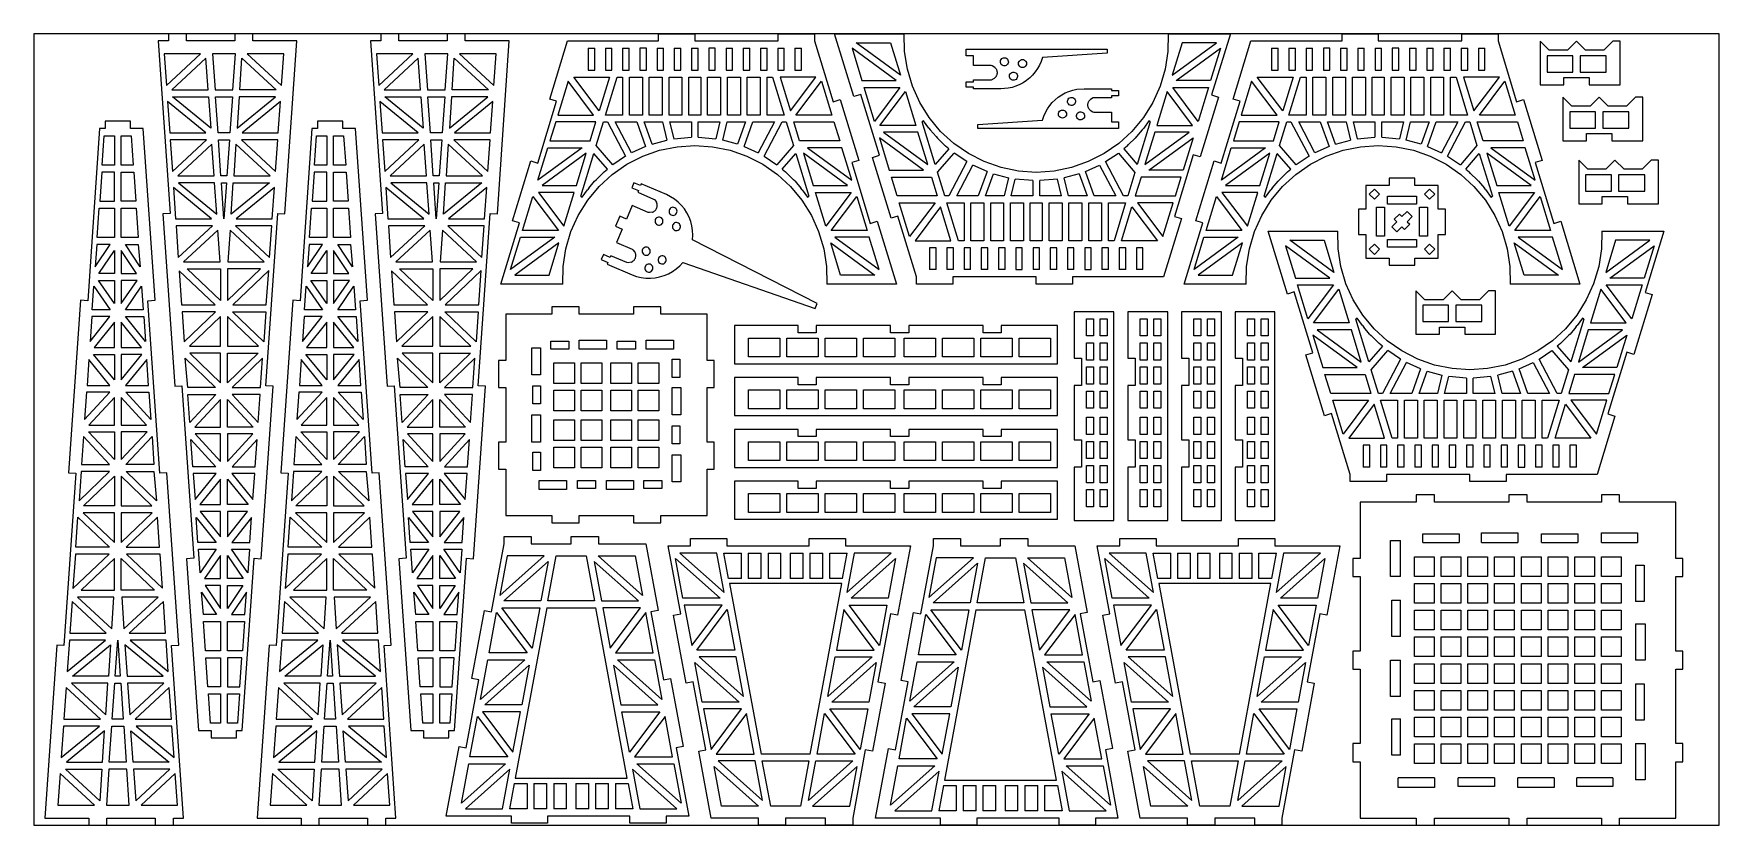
# Model space of a CAD drawing. Header units: inches. Extents: x -282 to 282, y -132 to 132.
import ezdxf

# ---------------------------------------------------------------- set-up
doc = ezdxf.new("R2010")
doc.units = ezdxf.units.IN
doc.header["$MEASUREMENT"] = 0

msp = doc.modelspace()

# ---------------------------------------------------------------- linework, layer by layer
for p, q in [((-281.69, 132.22), (-281.69, -132.22)), ((281.69, 132.22), (-281.69, 132.22)), ((-240.09, 129.8), (-236.12, 72.2)), ((-236.68, 129.8), (-240.09, 129.8)), ((-236.68, 132.22), (-236.68, 129.8)), ((-230.62, 132.22), (-236.68, 132.22)), ((-230.62, 129.8), (-230.62, 132.22)), ((-214.47, 129.8), (-230.62, 129.8)), ((-208.41, 132.22), (-214.47, 132.22)), ((-214.47, 132.22), (-214.47, 129.8)), ((-208.41, 129.8), (-208.41, 132.22)), ((-193.69, 129.8), (-208.41, 129.8)), ((-197.7, 72.03), (-193.69, 129.8)), ((-169.12, 129.8), (-165.15, 72.2)), ((-165.71, 129.8), (-169.12, 129.8)), ((-165.71, 132.22), (-165.71, 129.8)), ((-159.65, 132.22), (-165.71, 132.22)), ((-159.65, 129.8), (-159.65, 132.22)), ((-143.5, 129.8), (-159.65, 129.8)), ((-137.44, 132.22), (-143.5, 132.22)), ((-143.5, 132.22), (-143.5, 129.8)), ((-137.44, 129.8), (-137.44, 132.22)), ((-122.72, 129.8), (-137.44, 129.8)), ((-126.72, 72.03), (-122.72, 129.8)), ((-109.23, 110.33), (-103.27, 129.8)), ((-103.27, 129.8), (-72.85, 129.8)), ((-72.85, 129.8), (-72.85, 132.22)), ((-72.85, 132.22), (-60.72, 132.22)), ((-60.72, 132.22), (-60.72, 129.8)), ((-60.72, 129.8), (-32.84, 129.8)), ((-32.84, 129.8), (-32.84, 132.22)), ((-32.84, 132.22), (-20.71, 132.22)), ((-20.71, 132.22), (-20.71, 129.8)), ((-20.71, 129.8), (-14.5, 109.49)), ((-14, 132.22), (9.29, 132.22)), ((-7.58, 111.2), (-14, 132.22)), ((9.4, 126.27), (9.29, 132.22)), ((97.51, 132.22), (97.4, 126.27)), ((97.51, 132.22), (118.27, 132.22)), ((118.27, 132.22), (112.01, 111.76)), ((119.21, 110.33), (125.17, 129.8)), ((125.17, 129.8), (155.59, 129.8)), ((155.59, 129.8), (155.59, 132.22)), ((155.59, 132.22), (167.72, 132.22)), ((167.72, 132.22), (167.72, 129.8)), ((167.72, 129.8), (195.61, 129.8)), ((195.61, 129.8), (195.6, 132.22)), ((195.6, 132.22), (207.73, 132.22)), ((207.73, 132.22), (207.73, 129.8)), ((207.73, 129.8), (213.95, 109.49)), ((224.88, 126.7), (221.85, 129.74)), ((221.85, 129.74), (221.85, 115.18)), ((233.98, 129.74), (230.95, 126.7)), ((237.01, 126.7), (233.98, 129.74)), ((246.1, 129.74), (243.07, 126.7)), ((248.53, 129.74), (246.1, 129.74)), ((248.53, 115.18), (248.53, 129.74)), ((281.69, -132.22), (281.69, 132.22)), ((-225.91, 125.55), (-238.05, 125.55)), ((-238.05, 125.55), (-237.32, 114.95)), ((-237.32, 114.95), (-225.91, 125.55)), ((-224.11, 124.08), (-235.53, 113.48)), ((-223.38, 113.48), (-224.11, 124.08)), ((-214.29, 125.55), (-221.91, 125.55)), ((-221.91, 125.55), (-221.08, 113.48)), ((-215.13, 113.48), (-214.29, 125.55)), ((-212.82, 113.48), (-212.09, 124.08)), ((-212.09, 124.08), (-200.65, 113.48)), ((-210.3, 125.55), (-198.86, 114.95)), ((-198.13, 125.55), (-210.3, 125.55)), ((-198.86, 114.95), (-198.13, 125.55)), ((-154.94, 125.55), (-167.08, 125.55)), ((-167.08, 125.55), (-166.35, 114.95)), ((-166.35, 114.95), (-154.94, 125.55)), ((-153.14, 124.08), (-164.56, 113.48)), ((-152.41, 113.48), (-153.14, 124.08)), ((-143.32, 125.55), (-150.94, 125.55)), ((-150.94, 125.55), (-150.11, 113.48)), ((-144.16, 113.48), (-143.32, 125.55)), ((-141.85, 113.48), (-141.12, 124.08)), ((-141.12, 124.08), (-129.68, 113.48)), ((-139.33, 125.55), (-127.89, 114.95)), ((-127.15, 125.55), (-139.33, 125.55)), ((-127.89, 114.95), (-127.15, 125.55)), ((-96.37, 127.37), (-94.19, 127.37)), ((-96.37, 127.37), (-96.37, 120.1)), ((-94.19, 120.1), (-94.19, 127.37)), ((-90.61, 127.37), (-90.61, 120.1)), ((-90.61, 127.37), (-88.43, 127.37)), ((-88.43, 120.1), (-88.43, 127.37)), ((-84.85, 127.37), (-84.86, 120.1)), ((-84.85, 127.37), (-82.67, 127.37)), ((-82.67, 120.1), (-82.67, 127.37)), ((-79.1, 127.37), (-79.1, 120.1)), ((-76.91, 127.37), (-79.1, 127.37)), ((-76.91, 120.1), (-76.91, 127.37)), ((-73.34, 127.37), (-73.34, 120.1)), ((-73.34, 127.37), (-71.15, 127.37)), ((-71.15, 120.1), (-71.15, 127.37)), ((-67.58, 127.37), (-67.58, 120.1)), ((-67.58, 127.37), (-65.39, 127.37)), ((-65.39, 120.1), (-65.39, 127.37)), ((-61.82, 127.37), (-61.82, 120.1)), ((-61.82, 127.37), (-59.63, 127.37)), ((-59.63, 120.1), (-59.63, 127.37)), ((-56.06, 127.37), (-56.06, 120.1)), ((-53.87, 127.37), (-56.06, 127.37)), ((-53.87, 120.1), (-53.87, 127.37)), ((-50.3, 127.37), (-50.3, 120.1)), ((-50.3, 127.37), (-48.11, 127.37)), ((-48.11, 120.1), (-48.11, 127.37)), ((-44.54, 127.37), (-44.54, 120.1)), ((-44.54, 127.37), (-42.35, 127.37)), ((-42.35, 120.1), (-42.35, 127.37)), ((-38.78, 127.37), (-38.78, 120.1)), ((-38.78, 127.37), (-36.59, 127.37)), ((-36.59, 120.1), (-36.59, 127.37)), ((-33.02, 127.37), (-30.83, 127.37)), ((-33.02, 127.37), (-33.02, 120.1)), ((-30.83, 120.1), (-30.83, 127.37)), ((-27.26, 127.37), (-25.07, 127.37)), ((-27.26, 127.37), (-27.26, 120.1)), ((-25.07, 120.1), (-25.07, 127.37)), ((6.59, 116.54), (-8.18, 127.36)), ((-8.18, 127.36), (-4.87, 116.54)), ((-6.8, 129.19), (4.67, 129.19)), ((7.98, 118.38), (-6.8, 129.19)), ((4.67, 129.19), (7.98, 118.38)), ((10.31, 120.38), (9.4, 126.27)), ((30, 124.8), (30, 127.1)), ((30, 127.1), (77.07, 127.1)), ((32.43, 124.8), (30, 124.8)), ((32.43, 121.65), (32.43, 124.8)), ((41.86, 123.89), (42.16, 124.08)), ((42.16, 124.08), (42.5, 124.19)), ((42.5, 124.19), (42.85, 124.2)), ((42.85, 124.2), (43.19, 124.13)), ((43.19, 124.13), (43.51, 123.97)), ((43.51, 123.97), (43.77, 123.73)), ((55.49, 124.24), (55.06, 122.96)), ((77.07, 125.71), (55.49, 124.24)), ((77.07, 127.1), (77.07, 125.71)), ((97.4, 126.27), (96.49, 120.38)), ((102.13, 129.19), (98.82, 118.38)), ((98.82, 118.38), (113.59, 129.19)), ((100.21, 116.54), (114.98, 127.35)), ((113.59, 129.19), (102.13, 129.19)), ((114.98, 127.35), (111.67, 116.54)), ((132.07, 127.37), (134.25, 127.37)), ((132.07, 127.37), (132.07, 120.1)), ((134.25, 120.1), (134.25, 127.37)), ((137.83, 127.37), (137.83, 120.1)), ((137.83, 127.37), (140.01, 127.37)), ((140.01, 120.1), (140.01, 127.37)), ((143.59, 127.37), (143.59, 120.1)), ((143.59, 127.37), (145.77, 127.37)), ((145.77, 120.1), (145.77, 127.37)), ((149.35, 127.37), (149.35, 120.1)), ((151.53, 127.37), (149.35, 127.37)), ((151.53, 120.1), (151.53, 127.37)), ((155.11, 127.37), (155.1, 120.1)), ((155.11, 127.37), (157.29, 127.37)), ((157.29, 120.1), (157.29, 127.37)), ((160.86, 127.37), (160.86, 120.1)), ((160.86, 127.37), (163.05, 127.37)), ((163.05, 120.1), (163.05, 127.37)), ((166.62, 127.37), (166.62, 120.1)), ((166.62, 127.37), (168.81, 127.37)), ((168.81, 120.1), (168.81, 127.37)), ((172.38, 127.37), (172.38, 120.1)), ((174.57, 127.37), (172.38, 127.37)), ((174.57, 120.1), (174.57, 127.37)), ((178.14, 127.37), (178.14, 120.1)), ((178.14, 127.37), (180.33, 127.37)), ((180.33, 120.1), (180.33, 127.37)), ((183.9, 127.37), (183.9, 120.1)), ((183.9, 127.37), (186.09, 127.37)), ((186.09, 120.1), (186.09, 127.37)), ((189.66, 127.37), (189.66, 120.1)), ((189.66, 127.37), (191.85, 127.37)), ((191.85, 120.1), (191.85, 127.37)), ((195.42, 127.37), (197.61, 127.37)), ((195.42, 127.37), (195.42, 120.1)), ((197.61, 120.1), (197.61, 127.37)), ((201.18, 127.37), (203.37, 127.37)), ((201.18, 127.37), (201.18, 120.1)), ((203.37, 120.1), (203.37, 127.37)), ((224.15, 124.88), (224.15, 119.43)), ((232.77, 124.88), (224.15, 124.88)), ((230.95, 126.7), (224.88, 126.7)), ((232.77, 119.43), (232.77, 124.88)), ((243.93, 124.89), (235.19, 124.89)), ((235.19, 124.89), (235.19, 119.43)), ((243.07, 126.7), (237.01, 126.7)), ((243.93, 119.43), (243.93, 124.89)), ((-96.37, 120.1), (-94.19, 120.1)), ((-90.61, 120.1), (-88.43, 120.1)), ((-84.86, 120.1), (-82.67, 120.1)), ((-79.1, 120.1), (-76.91, 120.1)), ((-73.34, 120.1), (-71.15, 120.1)), ((-67.58, 120.1), (-65.39, 120.1)), ((-61.82, 120.1), (-59.63, 120.1)), ((-56.06, 120.1), (-53.87, 120.1)), ((-50.3, 120.1), (-48.11, 120.1)), ((-44.54, 120.1), (-42.35, 120.1)), ((-38.78, 120.1), (-36.59, 120.1)), ((-33.02, 120.1), (-30.83, 120.1)), ((-27.26, 120.1), (-25.07, 120.1)), ((12.01, 114.67), (10.31, 120.38)), ((38.29, 121.62), (32.43, 121.65)), ((38.69, 121.51), (38.29, 121.62)), ((39.56, 120.98), (38.69, 121.51)), ((39.56, 120.98), (39.68, 120.86)), ((39.68, 120.86), (39.79, 120.72)), ((39.79, 120.72), (39.89, 120.58)), ((39.89, 120.58), (39.98, 120.44)), ((39.98, 120.44), (40.06, 120.28)), ((40.06, 120.28), (40.13, 120.13)), ((40.18, 118.45), (40.12, 118.29)), ((40.13, 120.13), (40.19, 119.96)), ((40.23, 118.61), (40.18, 118.45)), ((40.19, 119.96), (40.23, 119.8)), ((40.23, 119.8), (40.27, 119.63)), ((40.27, 118.78), (40.23, 118.61)), ((40.27, 119.63), (40.29, 119.46)), ((40.29, 118.95), (40.27, 118.78)), ((40.29, 119.46), (40.31, 119.29)), ((40.31, 119.12), (40.29, 118.95)), ((40.31, 119.29), (40.31, 119.12)), ((41.39, 122.98), (41.46, 123.32)), ((41.4, 122.63), (41.39, 122.98)), ((41.51, 122.29), (41.4, 122.63)), ((41.46, 123.32), (41.63, 123.63)), ((41.7, 121.99), (41.51, 122.29)), ((41.63, 123.63), (41.86, 123.89)), ((41.96, 121.76), (41.7, 121.99)), ((42.27, 121.59), (41.96, 121.76)), ((42.61, 121.52), (42.27, 121.59)), ((42.97, 121.53), (42.61, 121.52)), ((43.3, 121.64), (42.97, 121.53)), ((43.6, 121.83), (43.3, 121.64)), ((43.84, 122.09), (43.6, 121.83)), ((43.77, 123.73), (43.95, 123.43)), ((44, 122.4), (43.84, 122.09)), ((43.95, 123.43), (44.06, 123.1)), ((44.08, 122.74), (44, 122.4)), ((44.06, 123.1), (44.08, 122.74)), ((44.42, 118.13), (44.5, 118.47)), ((44.5, 118.47), (44.66, 118.78)), ((44.66, 118.78), (44.9, 119.04)), ((44.9, 119.04), (45.19, 119.23)), ((45.19, 119.23), (45.53, 119.34)), ((45.53, 119.34), (45.88, 119.35)), ((45.88, 119.35), (46.22, 119.28)), ((46.22, 119.28), (46.54, 119.12)), ((46.54, 119.12), (46.8, 118.88)), ((46.8, 118.88), (46.99, 118.58)), ((46.99, 118.58), (47.09, 118.25)), ((47.45, 122.25), (47.49, 122.6)), ((47.49, 121.91), (47.45, 122.25)), ((47.49, 122.6), (47.63, 122.93)), ((47.63, 121.58), (47.49, 121.91)), ((47.63, 122.93), (47.84, 123.21)), ((47.84, 121.3), (47.63, 121.58)), ((47.84, 123.21), (48.12, 123.42)), ((48.12, 121.09), (47.84, 121.3)), ((48.12, 123.42), (48.45, 123.56)), ((48.45, 120.95), (48.12, 121.09)), ((48.45, 123.56), (48.79, 123.6)), ((48.79, 120.91), (48.45, 120.95)), ((48.79, 123.6), (49.14, 123.56)), ((49.14, 120.95), (48.79, 120.91)), ((49.14, 123.56), (49.47, 123.42)), ((49.47, 121.09), (49.14, 120.95)), ((49.47, 123.42), (49.75, 123.21)), ((49.75, 121.3), (49.47, 121.09)), ((49.75, 123.21), (49.96, 122.93)), ((49.96, 121.58), (49.75, 121.3)), ((49.96, 122.93), (50.1, 122.6)), ((50.1, 121.91), (49.96, 121.58)), ((50.1, 122.6), (50.14, 122.25)), ((50.14, 122.25), (50.1, 121.91)), ((52.18, 118.41), (51.22, 117.46)), ((53.06, 119.44), (52.18, 118.41)), ((53.83, 120.55), (53.06, 119.44)), ((54.5, 121.73), (53.83, 120.55)), ((55.06, 122.96), (54.5, 121.73)), ((96.49, 120.38), (94.79, 114.67)), ((132.07, 120.1), (134.25, 120.1)), ((137.83, 120.1), (140.01, 120.1)), ((143.59, 120.1), (145.77, 120.1)), ((149.35, 120.1), (151.53, 120.1)), ((155.1, 120.1), (157.29, 120.1)), ((160.86, 120.1), (163.05, 120.1)), ((166.62, 120.1), (168.81, 120.1)), ((172.38, 120.1), (174.57, 120.1)), ((178.14, 120.1), (180.33, 120.1)), ((183.9, 120.1), (186.09, 120.1)), ((189.66, 120.1), (191.85, 120.1)), ((195.42, 120.1), (197.61, 120.1)), ((201.18, 120.1), (203.37, 120.1)), ((224.15, 119.43), (232.77, 119.43)), ((235.19, 119.43), (243.93, 119.43)), ((-235.53, 113.48), (-223.38, 113.48)), ((-221.08, 113.48), (-215.13, 113.48)), ((-200.65, 113.48), (-212.82, 113.48)), ((-164.56, 113.48), (-152.41, 113.48)), ((-150.11, 113.48), (-144.16, 113.48)), ((-129.68, 113.48), (-141.85, 113.48)), ((-103.06, 116.34), (-106.51, 105.05)), ((-94.54, 105.05), (-103.06, 116.34)), ((-92.69, 106.41), (-101.2, 117.7)), ((-101.2, 117.7), (-89.23, 117.7)), ((-89.23, 117.7), (-92.69, 106.41)), ((-90.58, 105.05), (-86.72, 117.7)), ((-86.72, 117.7), (-84.86, 117.7)), ((-84.86, 117.7), (-84.86, 105.05)), ((-82.56, 117.7), (-78.24, 117.7)), ((-82.56, 105.05), (-82.56, 117.7)), ((-78.24, 117.7), (-78.24, 105.05)), ((-75.95, 105.05), (-75.94, 117.7)), ((-75.94, 117.7), (-71.63, 117.7)), ((-71.63, 117.7), (-71.63, 105.05)), ((-69.33, 117.7), (-65.02, 117.7)), ((-69.33, 105.05), (-69.33, 117.7)), ((-65.02, 117.7), (-65.02, 105.05)), ((-62.72, 117.7), (-58.73, 117.7)), ((-62.72, 105.05), (-62.72, 117.7)), ((-58.73, 117.7), (-58.73, 105.05)), ((-56.43, 117.7), (-52.12, 117.7)), ((-56.43, 105.05), (-56.43, 117.7)), ((-52.12, 117.7), (-52.12, 105.05)), ((-49.82, 117.7), (-45.51, 117.7)), ((-49.82, 105.05), (-49.82, 117.7)), ((-45.51, 117.7), (-45.51, 105.05)), ((-43.21, 117.7), (-38.89, 117.7)), ((-43.21, 105.05), (-43.21, 117.7)), ((-38.89, 117.7), (-38.89, 105.05)), ((-36.59, 117.7), (-34.73, 117.7)), ((-36.59, 105.05), (-36.59, 117.7)), ((-34.73, 117.7), (-30.87, 105.05)), ((-32.22, 117.7), (-28.76, 106.41)), ((-20.25, 117.7), (-32.22, 117.7)), ((-28.76, 106.41), (-20.25, 117.7)), ((-26.91, 105.05), (-18.4, 116.34)), ((-18.4, 116.34), (-14.94, 105.05)), ((-4.87, 116.54), (6.59, 116.54)), ((-4.17, 114.24), (7.8, 114.24)), ((-0.72, 102.95), (-4.17, 114.24)), ((7.8, 114.24), (-0.72, 102.95)), ((1.14, 101.6), (9.66, 112.89)), ((9.66, 112.89), (13.11, 101.6)), ((14.46, 109.24), (12.01, 114.67)), ((30, 114.37), (30, 116.19)), ((30, 116.19), (32.43, 116.19)), ((32.43, 114.37), (30, 114.37)), ((32.43, 116.8), (38.09, 116.81)), ((32.43, 116.19), (32.43, 116.8)), ((32.43, 113.77), (32.43, 114.37)), ((41.52, 113.77), (32.43, 113.77)), ((38.09, 116.81), (38.49, 116.87)), ((38.49, 116.87), (39.41, 117.34)), ((39.54, 117.46), (39.41, 117.34)), ((39.66, 117.58), (39.54, 117.46)), ((39.77, 117.71), (39.66, 117.58)), ((39.88, 117.84), (39.77, 117.71)), ((39.97, 117.98), (39.88, 117.84)), ((40.05, 118.13), (39.97, 117.98)), ((40.12, 118.29), (40.05, 118.13)), ((44.01, 113.98), (41.52, 113.77)), ((45.33, 114.27), (44.01, 113.98)), ((44.43, 117.78), (44.42, 118.13)), ((44.54, 117.44), (44.43, 117.78)), ((44.73, 117.14), (44.54, 117.44)), ((44.99, 116.91), (44.73, 117.14)), ((45.3, 116.74), (44.99, 116.91)), ((45.65, 116.67), (45.3, 116.74)), ((46.61, 114.68), (45.33, 114.27)), ((46, 116.68), (45.65, 116.67)), ((46.33, 116.79), (46, 116.68)), ((46.63, 116.98), (46.33, 116.79)), ((47.86, 115.22), (46.61, 114.68)), ((46.87, 117.24), (46.63, 116.98)), ((47.03, 117.55), (46.87, 117.24)), ((47.11, 117.89), (47.03, 117.55)), ((47.09, 118.25), (47.11, 117.89)), ((49.05, 115.86), (47.86, 115.22)), ((50.17, 116.61), (49.05, 115.86)), ((51.22, 117.46), (50.17, 116.61)), ((63.09, 112.42), (64.33, 112.95)), ((64.33, 112.95), (65.62, 113.36)), ((65.62, 113.36), (66.94, 113.65)), ((66.94, 113.65), (69.42, 113.86)), ((69.42, 113.86), (78.52, 113.86)), ((78.52, 113.86), (78.52, 113.26)), ((78.52, 113.26), (80.94, 113.26)), ((80.94, 113.26), (80.94, 111.44)), ((94.79, 114.67), (92.34, 109.24)), ((97.14, 112.88), (93.69, 101.6)), ((105.66, 101.6), (97.14, 112.88)), ((107.51, 102.95), (99, 114.24)), ((99, 114.24), (110.97, 114.24)), ((111.67, 116.54), (100.21, 116.54)), ((110.97, 114.24), (107.51, 102.95)), ((125.39, 116.34), (121.93, 105.05)), ((133.9, 105.05), (125.39, 116.34)), ((135.76, 106.41), (127.24, 117.7)), ((127.24, 117.7), (139.21, 117.7)), ((139.21, 117.7), (135.76, 106.41)), ((137.86, 105.05), (141.72, 117.7)), ((141.72, 117.7), (143.59, 117.7)), ((143.59, 117.7), (143.59, 105.05)), ((145.88, 117.7), (150.2, 117.7)), ((145.88, 105.05), (145.88, 117.7)), ((150.2, 117.7), (150.2, 105.05)), ((152.5, 117.7), (156.81, 117.7)), ((152.5, 105.05), (152.5, 117.7)), ((156.81, 117.7), (156.81, 105.05)), ((159.11, 117.7), (163.42, 117.7)), ((159.11, 105.05), (159.11, 117.7)), ((163.42, 117.7), (163.42, 105.05)), ((165.72, 117.7), (169.71, 117.7)), ((165.72, 105.05), (165.72, 117.7)), ((169.71, 117.7), (169.71, 105.05)), ((172.01, 117.7), (176.32, 117.7)), ((172.01, 105.05), (172.01, 117.7)), ((176.32, 117.7), (176.32, 105.05)), ((178.62, 117.7), (182.94, 117.7)), ((178.62, 105.05), (178.62, 117.7)), ((182.94, 117.7), (182.94, 105.05)), ((185.23, 105.05), (185.24, 117.7)), ((185.24, 117.7), (189.55, 117.7)), ((189.55, 117.7), (189.55, 105.05)), ((191.85, 117.7), (193.71, 117.7)), ((191.85, 105.05), (191.85, 117.7)), ((193.71, 117.7), (197.57, 105.05)), ((196.22, 117.7), (199.68, 106.41)), ((208.19, 117.7), (196.22, 117.7)), ((199.68, 106.41), (208.19, 117.7)), ((201.53, 105.05), (210.05, 116.34)), ((210.05, 116.34), (213.5, 105.05)), ((221.85, 115.18), (229.73, 115.18)), ((229.73, 115.18), (229.74, 117.61)), ((229.74, 117.61), (238.22, 117.61)), ((238.22, 117.61), (238.22, 115.19)), ((238.22, 115.19), (248.53, 115.18)), ((-224.2, 99.11), (-236.95, 109.6)), ((-236.95, 109.6), (-236.23, 99.11)), ((-235.25, 111.18), (-223.23, 111.18)), ((-222.5, 100.69), (-235.25, 111.18)), ((-223.23, 111.18), (-222.5, 100.69)), ((-220.92, 111.18), (-215.29, 111.18)), ((-220.09, 99.11), (-220.92, 111.18)), ((-215.29, 111.18), (-216.12, 99.11)), ((-213.71, 100.69), (-200.93, 111.18)), ((-212.98, 111.18), (-213.71, 100.69)), ((-200.93, 111.18), (-212.98, 111.18)), ((-199.23, 109.6), (-212.01, 99.11)), ((-199.96, 99.11), (-199.23, 109.6)), ((-153.23, 99.11), (-165.98, 109.6)), ((-165.98, 109.6), (-165.26, 99.11)), ((-164.28, 111.18), (-152.25, 111.18)), ((-151.53, 100.69), (-164.28, 111.18)), ((-152.25, 111.18), (-151.53, 100.69)), ((-149.95, 111.18), (-144.32, 111.18)), ((-149.12, 99.11), (-149.95, 111.18)), ((-144.32, 111.18), (-145.15, 99.11)), ((-142.74, 100.69), (-129.96, 111.18)), ((-142.01, 111.18), (-142.74, 100.69)), ((-129.96, 111.18), (-142.01, 111.18)), ((-128.26, 109.6), (-141.04, 99.11)), ((-128.98, 99.11), (-128.26, 109.6)), ((-113.21, 89.02), (-106.91, 109.64)), ((-106.91, 109.64), (-109.23, 110.33)), ((-14.5, 109.49), (-12.18, 110.2)), ((-12.18, 110.2), (-5.96, 89.89)), ((-5.26, 111.91), (-7.58, 111.2)), ((0.96, 91.6), (-5.26, 111.91)), ((17.61, 104.19), (14.46, 109.24)), ((56.44, 105.9), (57.11, 107.08)), ((57.11, 107.08), (57.88, 108.19)), ((57.88, 108.19), (58.76, 109.22)), ((58.76, 109.22), (59.72, 110.17)), ((59.72, 110.17), (60.77, 111.02)), ((60.77, 111.02), (61.9, 111.77)), ((61.9, 111.77), (63.09, 112.42)), ((63.84, 109.74), (63.91, 110.08)), ((63.85, 109.39), (63.84, 109.74)), ((63.96, 109.05), (63.85, 109.39)), ((63.91, 110.08), (64.07, 110.39)), ((64.15, 108.75), (63.96, 109.05)), ((64.07, 110.39), (64.31, 110.65)), ((64.41, 108.52), (64.15, 108.75)), ((64.31, 110.65), (64.61, 110.84)), ((64.72, 108.35), (64.41, 108.52)), ((64.61, 110.84), (64.94, 110.95)), ((65.06, 108.28), (64.72, 108.35)), ((64.94, 110.95), (65.3, 110.96)), ((65.41, 108.29), (65.06, 108.28)), ((65.3, 110.96), (65.64, 110.89)), ((65.75, 108.4), (65.41, 108.29)), ((65.64, 110.89), (65.95, 110.73)), ((66.05, 108.59), (65.75, 108.4)), ((65.95, 110.73), (66.21, 110.49)), ((66.28, 108.85), (66.05, 108.59)), ((66.21, 110.49), (66.4, 110.19)), ((66.45, 109.16), (66.28, 108.85)), ((66.4, 110.19), (66.51, 109.86)), ((66.52, 109.5), (66.45, 109.16)), ((66.51, 109.86), (66.52, 109.5)), ((70.64, 108.51), (70.65, 108.68)), ((70.64, 108.34), (70.64, 108.51)), ((70.65, 108.17), (70.64, 108.34)), ((70.65, 108.68), (70.67, 108.85)), ((70.67, 108), (70.65, 108.17)), ((70.67, 108.85), (70.71, 109.02)), ((70.71, 107.83), (70.67, 108)), ((70.71, 109.02), (70.76, 109.18)), ((70.76, 107.67), (70.71, 107.83)), ((70.76, 109.18), (70.82, 109.34)), ((70.81, 107.51), (70.76, 107.67)), ((70.88, 107.35), (70.81, 107.51)), ((70.82, 109.34), (70.89, 109.5)), ((70.96, 107.2), (70.88, 107.35)), ((70.89, 109.5), (70.97, 109.65)), ((71.05, 107.05), (70.96, 107.2)), ((70.97, 109.65), (71.07, 109.79)), ((71.15, 106.91), (71.05, 107.05)), ((71.07, 109.79), (71.17, 109.93)), ((71.17, 109.93), (71.28, 110.05)), ((71.28, 110.05), (71.4, 110.18)), ((71.4, 110.18), (71.53, 110.29)), ((72.45, 110.76), (71.53, 110.29)), ((72.85, 110.82), (72.45, 110.76)), ((78.52, 110.83), (72.85, 110.82)), ((80.94, 111.44), (78.52, 111.44)), ((78.52, 111.44), (78.52, 110.83)), ((92.34, 109.24), (89.19, 104.19)), ((114.33, 111.06), (108.21, 91.04)), ((112.01, 111.76), (114.33, 111.06)), ((115.23, 89.02), (121.53, 109.64)), ((121.53, 109.64), (119.21, 110.33)), ((213.95, 109.49), (216.26, 110.2)), ((216.26, 110.2), (222.48, 89.89)), ((232.46, 107.97), (229.43, 111)), ((229.43, 111), (229.43, 96.45)), ((238.53, 107.97), (232.46, 107.97)), ((241.56, 111), (238.53, 107.97)), ((244.59, 107.97), (241.56, 111)), ((250.65, 107.97), (244.59, 107.97)), ((253.68, 111), (250.65, 107.97)), ((256.11, 111), (253.68, 111)), ((256.11, 96.45), (256.11, 111)), ((-257.84, 103.02), (-257.84, 100.59)), ((-249.35, 103.02), (-257.84, 103.02)), ((-249.35, 100.59), (-249.35, 103.02)), ((-186.87, 103.02), (-186.86, 100.59)), ((-178.38, 103.02), (-186.87, 103.02)), ((-178.38, 100.59), (-178.38, 103.02)), ((-107.21, 102.75), (-109.15, 96.43)), ((-93.8, 102.75), (-107.21, 102.75)), ((-106.51, 105.05), (-94.54, 105.05)), ((-95.74, 96.43), (-93.8, 102.75)), ((-93.69, 94.86), (-91.28, 102.75)), ((-91.28, 102.75), (-89.92, 102.75)), ((-84.86, 105.05), (-90.58, 105.05)), ((-89.92, 102.75), (-83.88, 91.29)), ((-87.32, 102.75), (-80.12, 102.75)), ((-81.88, 92.43), (-87.32, 102.75)), ((-78.24, 105.05), (-82.56, 105.05)), ((-80.12, 102.75), (-77.19, 94.54)), ((-77.68, 102.75), (-71.51, 102.75)), ((-75.03, 95.34), (-77.68, 102.75)), ((-71.63, 105.05), (-75.95, 105.05)), ((-71.51, 102.75), (-70.05, 96.66)), ((-65.02, 105.05), (-69.33, 105.05)), ((-69.14, 102.75), (-61.87, 102.75)), ((-69.14, 102.75), (-67.79, 97.1)), ((-58.73, 105.05), (-62.72, 105.05)), ((-61.87, 102.75), (-61.87, 97.63)), ((-59.58, 102.75), (-52.31, 102.75)), ((-59.58, 97.63), (-59.58, 102.75)), ((-52.12, 105.05), (-56.43, 105.05)), ((-52.31, 102.75), (-53.66, 97.1)), ((-51.4, 96.66), (-49.94, 102.75)), ((-49.94, 102.75), (-43.77, 102.75)), ((-45.51, 105.05), (-49.82, 105.05)), ((-43.77, 102.75), (-46.42, 95.34)), ((-44.26, 94.54), (-41.33, 102.75)), ((-38.89, 105.05), (-43.21, 105.05)), ((-41.33, 102.75), (-34.13, 102.75)), ((-34.13, 102.75), (-39.57, 92.43)), ((-37.57, 91.29), (-31.53, 102.75)), ((-30.87, 105.05), (-36.59, 105.05)), ((-31.53, 102.75), (-30.17, 102.75)), ((-30.17, 102.75), (-27.76, 94.86)), ((-27.64, 102.75), (-14.24, 102.75)), ((-25.71, 96.43), (-27.64, 102.75)), ((-14.94, 105.05), (-26.91, 105.05)), ((-14.24, 102.75), (-12.3, 96.43)), ((13.11, 101.6), (1.14, 101.6)), ((15.73, 103.12), (15.28, 102.82)), ((19.64, 88.52), (15.28, 102.82)), ((17.49, 100.69), (15.73, 103.12)), ((21.42, 99.61), (17.61, 104.19)), ((33.87, 101.93), (55.45, 103.39)), ((33.87, 100.53), (33.87, 101.93)), ((55.45, 103.39), (55.89, 104.67)), ((55.89, 104.67), (56.44, 105.9)), ((60.8, 105.38), (60.84, 105.73)), ((60.84, 105.03), (60.8, 105.38)), ((60.84, 105.73), (60.98, 106.05)), ((60.98, 104.7), (60.84, 105.03)), ((60.98, 106.05), (61.19, 106.33)), ((61.19, 104.42), (60.98, 104.7)), ((61.19, 106.33), (61.47, 106.54)), ((61.47, 104.21), (61.19, 104.42)), ((61.47, 106.54), (61.8, 106.68)), ((61.8, 104.07), (61.47, 104.21)), ((61.8, 106.68), (62.15, 106.73)), ((62.15, 104.03), (61.8, 104.07)), ((62.15, 106.73), (62.5, 106.68)), ((62.5, 104.07), (62.15, 104.03)), ((62.5, 106.68), (62.82, 106.55)), ((62.82, 104.21), (62.5, 104.07)), ((62.82, 106.55), (63.1, 106.33)), ((63.1, 104.42), (62.82, 104.21)), ((63.1, 106.33), (63.32, 106.05)), ((63.32, 104.7), (63.1, 104.42)), ((63.32, 106.05), (63.45, 105.73)), ((63.45, 105.03), (63.32, 104.7)), ((63.45, 105.73), (63.5, 105.38)), ((63.5, 105.38), (63.45, 105.03)), ((66.87, 104.89), (66.94, 105.23)), ((66.88, 104.54), (66.87, 104.89)), ((66.99, 104.2), (66.88, 104.54)), ((66.94, 105.23), (67.11, 105.54)), ((67.18, 103.9), (66.99, 104.2)), ((67.11, 105.54), (67.34, 105.8)), ((67.44, 103.67), (67.18, 103.9)), ((67.34, 105.8), (67.64, 105.99)), ((67.75, 103.5), (67.44, 103.67)), ((67.64, 105.99), (67.98, 106.1)), ((68.09, 103.43), (67.75, 103.5)), ((67.98, 106.1), (68.33, 106.11)), ((68.44, 103.44), (68.09, 103.43)), ((68.33, 106.11), (68.67, 106.04)), ((68.78, 103.55), (68.44, 103.44)), ((68.67, 106.04), (68.98, 105.88)), ((69.08, 103.74), (68.78, 103.55)), ((68.98, 105.88), (69.24, 105.64)), ((69.32, 104), (69.08, 103.74)), ((69.24, 105.64), (69.43, 105.34)), ((69.48, 104.31), (69.32, 104)), ((69.43, 105.34), (69.54, 105)), ((69.55, 104.65), (69.48, 104.31)), ((69.54, 105), (69.55, 104.65)), ((71.26, 106.78), (71.15, 106.91)), ((71.38, 106.65), (71.26, 106.78)), ((71.38, 106.65), (72.26, 106.12)), ((72.26, 106.12), (72.65, 106.01)), ((72.65, 106.01), (78.52, 105.98)), ((78.52, 105.98), (78.52, 102.83)), ((78.52, 102.83), (80.94, 102.83)), ((80.94, 102.83), (80.94, 100.53)), ((89.19, 104.19), (85.38, 99.61)), ((91.52, 102.82), (87.15, 88.53)), ((91.07, 103.12), (89.31, 100.69)), ((91.52, 102.82), (91.07, 103.12)), ((93.69, 101.6), (105.66, 101.6)), ((121.23, 102.75), (119.29, 96.43)), ((134.64, 102.75), (121.23, 102.75)), ((121.93, 105.05), (133.9, 105.05)), ((132.7, 96.43), (134.64, 102.75)), ((134.75, 94.86), (137.16, 102.75)), ((137.16, 102.75), (138.52, 102.75)), ((143.59, 105.05), (137.86, 105.05)), ((138.52, 102.75), (144.56, 91.29)), ((141.12, 102.75), (148.32, 102.75)), ((146.56, 92.43), (141.12, 102.75)), ((150.2, 105.05), (145.88, 105.05)), ((148.32, 102.75), (151.25, 94.54)), ((150.76, 102.75), (156.93, 102.75)), ((153.41, 95.34), (150.76, 102.75)), ((156.81, 105.05), (152.5, 105.05)), ((156.93, 102.75), (158.39, 96.66)), ((163.42, 105.05), (159.11, 105.05)), ((159.3, 102.75), (166.57, 102.75)), ((159.3, 102.75), (160.65, 97.1)), ((169.71, 105.05), (165.72, 105.05)), ((166.57, 102.75), (166.57, 97.63)), ((168.87, 102.75), (176.13, 102.75)), ((168.87, 97.63), (168.87, 102.75)), ((176.32, 105.05), (172.01, 105.05)), ((176.13, 102.75), (174.78, 97.1)), ((177.04, 96.66), (178.5, 102.75)), ((178.5, 102.75), (184.67, 102.75)), ((182.94, 105.05), (178.62, 105.05)), ((184.67, 102.75), (182.02, 95.34)), ((184.18, 94.54), (187.11, 102.75)), ((189.55, 105.05), (185.23, 105.05)), ((187.11, 102.75), (194.31, 102.75)), ((194.31, 102.75), (188.88, 92.43)), ((190.87, 91.29), (196.91, 102.75)), ((197.57, 105.05), (191.85, 105.05)), ((196.91, 102.75), (198.27, 102.75)), ((198.27, 102.75), (200.68, 94.86)), ((200.8, 102.75), (214.2, 102.75)), ((202.73, 96.43), (200.8, 102.75)), ((213.5, 105.05), (201.53, 105.05)), ((214.2, 102.75), (216.14, 96.43)), ((231.73, 106.15), (231.73, 100.69)), ((240.35, 106.15), (231.73, 106.15)), ((240.35, 100.69), (240.35, 106.15)), ((251.51, 106.15), (242.77, 106.15)), ((242.77, 106.15), (242.77, 100.69)), ((251.51, 100.69), (251.51, 106.15)), ((-259.65, 100.59), (-263.64, 42.99)), ((-257.84, 100.59), (-259.65, 100.59)), ((-258.78, 88.3), (-258.1, 98.07)), ((-258.1, 98.07), (-254.74, 98.07)), ((-254.74, 98.07), (-254.74, 88.3)), ((-252.44, 88.3), (-252.44, 98.07)), ((-252.44, 98.07), (-249.07, 98.07)), ((-245.1, 100.59), (-249.35, 100.59)), ((-249.07, 98.07), (-248.4, 88.3)), ((-241.13, 43.16), (-245.1, 100.59)), ((-236.23, 99.11), (-224.2, 99.11)), ((-223.92, 96.81), (-236.07, 96.81)), ((-236.07, 96.81), (-235.34, 86.21)), ((-235.34, 86.21), (-223.92, 96.81)), ((-216.12, 99.11), (-220.09, 99.11)), ((-219.93, 96.81), (-216.28, 96.81)), ((-219.1, 84.74), (-219.93, 96.81)), ((-216.28, 96.81), (-217.12, 84.74)), ((-212.29, 96.81), (-200.85, 86.21)), ((-200.12, 96.81), (-212.29, 96.81)), ((-212.01, 99.11), (-199.96, 99.11)), ((-200.85, 86.21), (-200.12, 96.81)), ((-188.68, 100.59), (-192.67, 42.99)), ((-186.86, 100.59), (-188.68, 100.59)), ((-187.81, 88.3), (-187.13, 98.07)), ((-187.13, 98.07), (-183.77, 98.07)), ((-183.77, 98.07), (-183.77, 88.3)), ((-181.47, 88.3), (-181.47, 98.07)), ((-181.47, 98.07), (-178.1, 98.07)), ((-174.13, 100.59), (-178.38, 100.59)), ((-178.1, 98.07), (-177.42, 88.3)), ((-170.16, 43.16), (-174.13, 100.59)), ((-165.26, 99.11), (-153.23, 99.11)), ((-152.95, 96.81), (-165.1, 96.81)), ((-165.1, 96.81), (-164.37, 86.21)), ((-164.37, 86.21), (-152.95, 96.81)), ((-145.15, 99.11), (-149.12, 99.11)), ((-148.96, 96.81), (-145.31, 96.81)), ((-148.13, 84.74), (-148.96, 96.81)), ((-145.31, 96.81), (-146.15, 84.74)), ((-141.31, 96.81), (-129.88, 86.21)), ((-129.14, 96.81), (-141.31, 96.81)), ((-141.04, 99.11), (-128.98, 99.11)), ((-129.88, 86.21), (-129.14, 96.81)), ((-109.15, 96.43), (-95.74, 96.43)), ((-75.03, 95.34), (-70.05, 96.66)), ((-67.79, 97.1), (-61.87, 97.63)), ((-59.58, 97.63), (-53.66, 97.1)), ((-46.42, 95.34), (-51.4, 96.66)), ((-12.3, 96.43), (-25.71, 96.43)), ((15.74, 86.65), (0.97, 97.46)), ((0.97, 97.46), (4.27, 86.65)), ((13.81, 99.3), (2.35, 99.3)), ((2.35, 99.3), (17.12, 88.49)), ((17.12, 88.49), (13.81, 99.3)), ((17.49, 100.69), (17.95, 100.12)), ((19.9, 97.84), (17.95, 100.12)), ((19.9, 97.84), (20.4, 97.31)), ((22.52, 95.21), (20.4, 97.31)), ((25.81, 95.58), (21.42, 99.61)), ((80.94, 100.53), (33.87, 100.53)), ((85.38, 99.61), (80.99, 95.58)), ((86.4, 97.31), (84.27, 95.21)), ((86.9, 97.85), (86.4, 97.31)), ((88.85, 100.12), (86.9, 97.85)), ((88.85, 100.12), (89.31, 100.69)), ((92.99, 99.3), (89.68, 88.49)), ((89.68, 88.49), (104.45, 99.3)), ((91.06, 86.65), (105.83, 97.46)), ((104.45, 99.3), (92.99, 99.3)), ((105.83, 97.46), (102.52, 86.65)), ((119.29, 96.43), (132.7, 96.43)), ((153.41, 95.34), (158.39, 96.66)), ((160.65, 97.1), (166.57, 97.63)), ((168.87, 97.63), (174.78, 97.1)), ((182.02, 95.34), (177.04, 96.66)), ((216.14, 96.43), (202.73, 96.43)), ((229.43, 96.45), (237.31, 96.45)), ((231.73, 100.69), (240.35, 100.69)), ((237.31, 96.45), (237.31, 98.87)), ((237.31, 98.87), (245.8, 98.87)), ((242.77, 100.69), (251.51, 100.69)), ((245.8, 98.87), (245.8, 96.45)), ((245.8, 96.45), (256.11, 96.45)), ((-222.13, 95.33), (-233.55, 84.74)), ((-221.4, 84.74), (-222.13, 95.33)), ((-214.08, 95.34), (-214.81, 84.74)), ((-202.64, 84.74), (-214.08, 95.34)), ((-151.16, 95.33), (-162.58, 84.74)), ((-150.43, 84.74), (-151.16, 95.33)), ((-143.11, 95.34), (-143.84, 84.74)), ((-131.67, 84.74), (-143.11, 95.34)), ((-113.16, 83.32), (-109.85, 94.13)), ((-98.39, 94.13), (-113.16, 83.32)), ((-97, 92.29), (-111.77, 81.48)), ((-109.85, 94.13), (-98.39, 94.13)), ((-100.31, 81.48), (-97, 92.29)), ((-98.84, 77.96), (-94.48, 92.25)), ((-89.96, 86.98), (-94.48, 92.25)), ((-88.17, 88.43), (-93.69, 94.86)), ((-83.88, 91.29), (-88.17, 88.43)), ((-83.43, 88.59), (-78.12, 91.3)), ((-77.19, 94.54), (-81.88, 92.43)), ((-78.12, 91.3), (-72.5, 93.27)), ((-72.5, 93.27), (-66.67, 94.47)), ((-66.67, 94.47), (-60.72, 94.87)), ((-60.72, 94.87), (-54.78, 94.47)), ((-54.78, 94.47), (-48.95, 93.27)), ((-48.95, 93.27), (-43.33, 91.3)), ((-44.26, 94.54), (-39.57, 92.43)), ((-43.33, 91.3), (-38.02, 88.59)), ((-37.57, 91.29), (-33.28, 88.43)), ((-27.76, 94.86), (-33.28, 88.43)), ((-31.49, 86.98), (-26.97, 92.26)), ((-26.97, 92.26), (-22.61, 77.96)), ((-9.68, 81.48), (-24.45, 92.29)), ((-24.45, 92.29), (-21.14, 81.48)), ((-11.6, 94.13), (-23.06, 94.13)), ((-23.06, 94.13), (-8.29, 83.31)), ((-8.29, 83.31), (-11.6, 94.13)), ((-1.36, 90.89), (0.96, 91.6)), ((4.85, 70.58), (-1.36, 90.89)), ((24.16, 93.79), (19.64, 88.52)), ((20.44, 85.92), (25.95, 92.34)), ((22.52, 95.21), (23.07, 94.71)), ((24.16, 93.79), (23.07, 94.71)), ((30.7, 92.19), (25.81, 95.58)), ((30.24, 89.48), (25.95, 92.34)), ((36, 89.48), (30.7, 92.19)), ((76.1, 92.19), (70.8, 89.48)), ((80.99, 95.58), (76.1, 92.19)), ((76.56, 89.48), (80.85, 92.34)), ((80.85, 92.34), (86.36, 85.91)), ((83.73, 94.71), (82.63, 93.79)), ((82.63, 93.79), (87.15, 88.53)), ((83.73, 94.71), (84.27, 95.21)), ((105.89, 91.75), (99.58, 71.14)), ((108.21, 91.04), (105.89, 91.75)), ((115.28, 83.32), (118.59, 94.13)), ((130.05, 94.13), (115.28, 83.32)), ((131.44, 92.29), (116.67, 81.48)), ((118.59, 94.13), (130.05, 94.13)), ((128.13, 81.48), (131.44, 92.29)), ((129.6, 77.96), (133.96, 92.25)), ((138.48, 86.98), (133.96, 92.25)), ((140.27, 88.43), (134.75, 94.86)), ((144.56, 91.29), (140.27, 88.43)), ((145.02, 88.59), (150.32, 91.3)), ((151.25, 94.54), (146.56, 92.43)), ((150.32, 91.3), (155.94, 93.27)), ((155.94, 93.27), (161.77, 94.47)), ((161.77, 94.47), (167.72, 94.87)), ((167.72, 94.87), (173.66, 94.47)), ((173.66, 94.47), (179.49, 93.27)), ((179.49, 93.27), (185.11, 91.3)), ((184.18, 94.54), (188.88, 92.43)), ((185.11, 91.3), (190.42, 88.59)), ((190.87, 91.29), (195.17, 88.43)), ((200.68, 94.86), (195.17, 88.43)), ((196.95, 86.98), (201.47, 92.26)), ((201.47, 92.26), (205.84, 77.96)), ((218.77, 81.48), (204, 92.29)), ((204, 92.29), (207.3, 81.48)), ((216.84, 94.13), (205.38, 94.13)), ((205.38, 94.13), (220.15, 83.31)), ((220.15, 83.31), (216.84, 94.13)), ((-258.94, 86), (-259.61, 76.23)), ((-254.74, 86), (-258.94, 86)), ((-254.74, 88.3), (-258.78, 88.3)), ((-254.74, 76.23), (-254.74, 86)), ((-248.4, 88.3), (-252.44, 88.3)), ((-252.44, 76.23), (-252.44, 86)), ((-252.44, 86), (-248.24, 86)), ((-248.24, 86), (-247.56, 76.23)), ((-233.55, 84.74), (-221.4, 84.74)), ((-217.12, 84.74), (-219.1, 84.74)), ((-214.81, 84.74), (-202.64, 84.74)), ((-187.96, 86), (-188.64, 76.23)), ((-183.77, 86), (-187.96, 86)), ((-183.77, 88.3), (-187.81, 88.3)), ((-183.77, 76.23), (-183.77, 86)), ((-177.42, 88.3), (-181.47, 88.3)), ((-181.47, 76.23), (-181.47, 86)), ((-181.47, 86), (-177.27, 86)), ((-177.27, 86), (-176.59, 76.23)), ((-162.58, 84.74), (-150.43, 84.74)), ((-146.15, 84.74), (-148.13, 84.74)), ((-143.84, 84.74), (-131.67, 84.74)), ((-121.66, 69.71), (-115.53, 89.74)), ((-115.53, 89.74), (-113.21, 89.02)), ((-93.72, 83.46), (-91.6, 85.57)), ((-92.7, 81.17), (-88.32, 85.19)), ((-91.05, 86.07), (-91.6, 85.57)), ((-91.05, 86.07), (-89.96, 86.98)), ((-88.32, 85.19), (-83.43, 88.59)), ((-38.02, 88.59), (-33.13, 85.19)), ((-33.13, 85.19), (-28.75, 81.17)), ((-31.49, 86.98), (-30.4, 86.07)), ((-29.85, 85.57), (-30.4, 86.07)), ((-29.85, 85.57), (-27.73, 83.46)), ((-5.96, 89.89), (-8.28, 89.18)), ((-8.28, 89.18), (-2.07, 68.87)), ((4.27, 86.65), (15.74, 86.65)), ((22.85, 78.03), (20.44, 85.92)), ((30.24, 89.48), (24.2, 78.03)), ((26.8, 78.03), (32.24, 88.34)), ((36.94, 86.23), (32.24, 88.34)), ((36.94, 86.23), (34, 78.03)), ((41.62, 87.5), (36, 89.48)), ((36.44, 78.03), (39.09, 85.43)), ((39.09, 85.43), (44.08, 84.11)), ((47.46, 86.31), (41.62, 87.5)), ((53.4, 85.9), (47.46, 86.31)), ((59.34, 86.31), (53.4, 85.9)), ((65.18, 87.5), (59.34, 86.31)), ((67.71, 85.43), (62.72, 84.11)), ((70.8, 89.48), (65.18, 87.5)), ((67.71, 85.43), (70.36, 78.03)), ((69.86, 86.23), (74.56, 88.34)), ((72.8, 78.03), (69.86, 86.23)), ((74.56, 88.34), (80, 78.03)), ((82.6, 78.03), (76.56, 89.48)), ((86.36, 85.91), (83.96, 78.03)), ((102.52, 86.65), (91.06, 86.65)), ((106.78, 69.71), (112.91, 89.74)), ((112.91, 89.74), (115.23, 89.02)), ((134.72, 83.46), (136.84, 85.57)), ((135.74, 81.17), (140.12, 85.19)), ((137.39, 86.07), (136.84, 85.57)), ((137.39, 86.07), (138.48, 86.98)), ((140.12, 85.19), (145.02, 88.59)), ((190.42, 88.59), (195.31, 85.19)), ((195.31, 85.19), (199.7, 81.17)), ((196.95, 86.98), (198.05, 86.07)), ((198.59, 85.57), (198.05, 86.07)), ((198.59, 85.57), (200.71, 83.46)), ((222.48, 89.89), (220.16, 89.18)), ((220.16, 89.18), (226.37, 68.87)), ((237.73, 86.92), (234.69, 89.95)), ((234.69, 89.95), (234.69, 75.4)), ((236.99, 85.1), (236.99, 79.64)), ((245.61, 85.1), (236.99, 85.1)), ((243.79, 86.92), (237.73, 86.92)), ((246.82, 89.95), (243.79, 86.92)), ((245.61, 79.64), (245.61, 85.1)), ((249.85, 86.92), (246.82, 89.95)), ((256.77, 85.1), (248.03, 85.1)), ((248.03, 85.1), (248.03, 79.64)), ((255.91, 86.92), (249.85, 86.92)), ((258.95, 89.95), (255.91, 86.92)), ((256.77, 79.64), (256.77, 85.1)), ((261.37, 89.95), (258.95, 89.95)), ((261.37, 75.4), (261.37, 89.95)), ((-222.22, 70.36), (-234.97, 80.86)), ((-234.97, 80.86), (-234.25, 70.36)), ((-233.27, 82.44), (-220.52, 71.94)), ((-221.24, 82.44), (-233.27, 82.44)), ((-220.52, 71.94), (-221.24, 82.44)), ((-218.94, 82.44), (-217.28, 82.44)), ((-218.11, 70.42), (-218.94, 82.44)), ((-217.28, 82.44), (-218.11, 70.42)), ((-202.92, 82.44), (-215.7, 71.94)), ((-215.7, 71.94), (-214.97, 82.44)), ((-214.97, 82.44), (-202.92, 82.44)), ((-201.22, 80.86), (-214, 70.36)), ((-201.95, 70.36), (-201.22, 80.86)), ((-151.25, 70.36), (-164, 80.86)), ((-164, 80.86), (-163.28, 70.36)), ((-162.3, 82.44), (-149.55, 71.94)), ((-150.27, 82.44), (-162.3, 82.44)), ((-149.55, 71.94), (-150.27, 82.44)), ((-147.97, 82.44), (-146.31, 82.44)), ((-147.14, 70.42), (-147.97, 82.44)), ((-146.31, 82.44), (-147.14, 70.42)), ((-131.95, 82.44), (-144.73, 71.94)), ((-144.73, 71.94), (-144, 82.44)), ((-144, 82.44), (-131.95, 82.44)), ((-130.25, 80.86), (-143.03, 70.36)), ((-130.97, 70.36), (-130.25, 80.86)), ((-101.01, 79.18), (-112.98, 79.18)), ((-112.98, 79.18), (-104.47, 67.89)), ((-111.77, 81.48), (-100.31, 81.48)), ((-104.47, 67.89), (-101.01, 79.18)), ((-98.39, 77.66), (-96.63, 80.08)), ((-96.18, 80.66), (-96.63, 80.08)), ((-96.51, 76.58), (-92.7, 81.17)), ((-96.18, 80.66), (-94.22, 82.93)), ((-94.22, 82.93), (-93.72, 83.46)), ((-81.08, 82.42), (-81.79, 80.75)), ((-81.79, 80.75), (-79.56, 79.8)), ((-78.84, 81.47), (-81.08, 82.42)), ((-79.56, 79.8), (-79.8, 79.24)), ((-79.8, 79.24), (-74.59, 77)), ((-78.61, 82.03), (-78.84, 81.47)), ((-70.24, 78.46), (-78.61, 82.03)), ((-28.75, 81.17), (-24.94, 76.58)), ((-27.23, 82.93), (-27.73, 83.46)), ((-27.23, 82.93), (-25.27, 80.66)), ((-24.82, 80.08), (-25.27, 80.66)), ((-24.82, 80.08), (-23.06, 77.66)), ((-21.14, 81.48), (-9.68, 81.48)), ((-20.43, 79.18), (-8.47, 79.18)), ((-16.98, 67.89), (-20.43, 79.18)), ((-8.47, 79.18), (-16.98, 67.89)), ((4.98, 84.35), (18.39, 84.35)), ((6.91, 78.03), (4.98, 84.35)), ((18.39, 84.35), (20.32, 78.03)), ((44.08, 84.11), (42.62, 78.03)), ((44.98, 78.03), (46.34, 83.67)), ((52.25, 83.14), (46.34, 83.67)), ((52.25, 83.14), (52.25, 78.03)), ((60.46, 83.67), (54.55, 83.14)), ((54.55, 78.03), (54.55, 83.14)), ((61.82, 78.03), (60.46, 83.67)), ((64.18, 78.03), (62.72, 84.11)), ((88.41, 84.35), (86.48, 78.03)), ((101.82, 84.35), (88.41, 84.35)), ((99.89, 78.03), (101.82, 84.35)), ((127.43, 79.18), (115.46, 79.18)), ((115.46, 79.18), (123.97, 67.89)), ((116.67, 81.48), (128.13, 81.48)), ((123.97, 67.89), (127.43, 79.18)), ((130.05, 77.66), (131.81, 80.08)), ((132.26, 80.66), (131.81, 80.08)), ((131.93, 76.58), (135.74, 81.17)), ((132.26, 80.66), (134.22, 82.93)), ((134.22, 82.93), (134.72, 83.46)), ((163.52, 81.54), (163.52, 73.66)), ((171.4, 81.54), (163.52, 81.54)), ((164.72, 78.63), (166.43, 80.34)), ((166.43, 80.34), (168.14, 78.63)), ((179.89, 83.97), (171.4, 83.97)), ((171.4, 83.97), (171.4, 81.54)), ((179.89, 81.54), (179.89, 83.97)), ((187.77, 81.54), (179.89, 81.54)), ((183.15, 78.63), (184.86, 80.34)), ((184.86, 80.34), (186.57, 78.63)), ((187.77, 73.66), (187.77, 81.54)), ((199.7, 81.17), (203.5, 76.58)), ((201.21, 82.93), (200.71, 83.46)), ((201.21, 82.93), (203.17, 80.66)), ((203.62, 80.08), (203.17, 80.66)), ((203.62, 80.08), (205.38, 77.66)), ((207.3, 81.48), (218.77, 81.48)), ((208.01, 79.18), (219.98, 79.18)), ((211.46, 67.89), (208.01, 79.18)), ((219.98, 79.18), (211.46, 67.89)), ((236.99, 79.64), (245.61, 79.64)), ((248.03, 79.64), (256.77, 79.64)), ((-260.45, 64.16), (-259.77, 73.93)), ((-259.77, 73.93), (-254.74, 73.93)), ((-259.61, 76.23), (-254.74, 76.23)), ((-254.74, 73.93), (-254.74, 64.16)), ((-247.56, 76.23), (-252.44, 76.23)), ((-252.44, 64.16), (-252.44, 73.93)), ((-252.44, 73.93), (-247.4, 73.93)), ((-247.4, 73.93), (-246.73, 64.16)), ((-189.48, 64.16), (-188.8, 73.93)), ((-188.8, 73.93), (-183.77, 73.93)), ((-188.64, 76.23), (-183.77, 76.23)), ((-183.77, 73.93), (-183.77, 64.16)), ((-176.59, 76.23), (-181.47, 76.23)), ((-181.47, 64.16), (-181.47, 73.93)), ((-181.47, 73.93), (-176.43, 73.93)), ((-176.43, 73.93), (-175.76, 64.16)), ((-118.29, 66.53), (-114.84, 77.82)), ((-114.84, 77.82), (-106.32, 66.53)), ((-99.67, 71.53), (-96.51, 76.58)), ((-98.84, 77.96), (-98.39, 77.66)), ((-81.7, 74.78), (-83.6, 70.32)), ((-76.29, 72.51), (-81.7, 74.78)), ((-74.59, 77), (-74.25, 76.79)), ((-74.25, 76.79), (-73.58, 76)), ((-74.02, 73.16), (-73.9, 73.28)), ((-73.9, 73.28), (-73.79, 73.42)), ((-73.79, 73.42), (-73.69, 73.56)), ((-73.69, 73.56), (-73.6, 73.71)), ((-73.6, 73.71), (-73.52, 73.86)), ((-73.51, 75.85), (-73.58, 76)), ((-73.52, 73.86), (-73.46, 74.02)), ((-73.45, 75.69), (-73.51, 75.85)), ((-73.46, 74.02), (-73.4, 74.18)), ((-73.39, 75.52), (-73.45, 75.69)), ((-73.4, 74.18), (-73.36, 74.34)), ((-73.35, 75.36), (-73.39, 75.52)), ((-73.36, 74.34), (-73.33, 74.51)), ((-73.32, 75.19), (-73.35, 75.36)), ((-73.33, 74.51), (-73.31, 74.68)), ((-73.31, 75.02), (-73.32, 75.19)), ((-73.3, 74.85), (-73.31, 75.02)), ((-73.31, 74.68), (-73.3, 74.85)), ((-68.84, 77.77), (-70.24, 78.46)), ((-69.19, 73.53), (-69.32, 73.2)), ((-68.99, 73.82), (-69.19, 73.53)), ((-68.72, 74.04), (-68.99, 73.82)), ((-67.52, 76.94), (-68.84, 77.77)), ((-68.39, 74.18), (-68.72, 74.04)), ((-68.05, 74.24), (-68.39, 74.18)), ((-67.7, 74.21), (-68.05, 74.24)), ((-67.37, 74.08), (-67.7, 74.21)), ((-66.3, 75.97), (-67.52, 76.94)), ((-67.08, 73.88), (-67.37, 74.08)), ((-66.86, 73.61), (-67.08, 73.88)), ((-66.71, 73.29), (-66.86, 73.61)), ((-66.65, 72.94), (-66.71, 73.29)), ((-65.19, 74.87), (-66.3, 75.97)), ((-64.2, 73.67), (-65.19, 74.87)), ((-63.35, 72.36), (-64.2, 73.67)), ((-24.94, 76.58), (-21.78, 71.53)), ((-23.06, 77.66), (-22.61, 77.96)), ((-15.13, 66.53), (-6.61, 77.82)), ((-6.61, 77.82), (-3.15, 66.53)), ((20.32, 78.03), (6.91, 78.03)), ((7.62, 75.73), (19.58, 75.73)), ((11.07, 64.44), (7.62, 75.73)), ((19.58, 75.73), (11.07, 64.44)), ((21.44, 74.37), (12.93, 63.08)), ((24.89, 63.08), (21.44, 74.37)), ((24.2, 78.03), (22.85, 78.03)), ((23.55, 75.73), (29.27, 75.73)), ((27.41, 63.08), (23.55, 75.73)), ((34, 78.03), (26.8, 78.03)), ((29.27, 75.73), (29.27, 63.08)), ((31.57, 75.73), (35.88, 75.73)), ((31.57, 63.08), (31.57, 75.73)), ((35.88, 75.73), (35.88, 63.08)), ((42.62, 78.03), (36.44, 78.03)), ((38.18, 75.73), (42.49, 75.73)), ((38.18, 63.08), (38.18, 75.73)), ((42.49, 75.73), (42.49, 63.08)), ((44.79, 75.73), (49.1, 75.73)), ((44.79, 63.08), (44.79, 75.73)), ((52.25, 78.03), (44.98, 78.03)), ((49.1, 75.73), (49.1, 63.08)), ((51.4, 75.73), (55.4, 75.73)), ((51.4, 63.08), (51.4, 75.73)), ((61.82, 78.03), (54.55, 78.03)), ((55.4, 75.73), (55.4, 63.08)), ((57.7, 75.73), (62.01, 75.73)), ((57.7, 63.08), (57.7, 75.73)), ((62.01, 75.73), (62.01, 63.08)), ((70.36, 78.03), (64.18, 78.03)), ((64.31, 75.73), (68.62, 75.73)), ((64.31, 63.08), (64.31, 75.73)), ((68.62, 75.73), (68.62, 63.08)), ((70.92, 75.73), (75.23, 75.73)), ((70.92, 63.08), (70.92, 75.73)), ((80, 78.03), (72.8, 78.03)), ((75.23, 75.73), (75.23, 63.08)), ((77.53, 75.73), (83.25, 75.73)), ((77.53, 63.08), (77.53, 75.73)), ((83.25, 75.73), (79.4, 63.08)), ((81.91, 63.08), (85.36, 74.37)), ((83.96, 78.03), (82.6, 78.03)), ((85.36, 74.37), (93.87, 63.08)), ((86.48, 78.03), (99.89, 78.03)), ((87.22, 75.73), (95.73, 64.44)), ((99.18, 75.73), (87.22, 75.73)), ((95.73, 64.44), (99.18, 75.73)), ((110.15, 66.53), (113.6, 77.82)), ((113.6, 77.82), (122.12, 66.53)), ((128.77, 71.53), (131.93, 76.58)), ((129.6, 77.96), (130.05, 77.66)), ((161.09, 73.66), (161.09, 65.17)), ((163.52, 73.66), (161.09, 73.66)), ((166.43, 76.92), (164.72, 78.63)), ((168.14, 78.63), (166.43, 76.92)), ((167.16, 74.27), (169.75, 74.27)), ((167.16, 64.57), (167.16, 74.27)), ((169.75, 74.27), (169.75, 64.57)), ((170.79, 77.9), (180.49, 77.9)), ((170.79, 75.31), (170.79, 77.9)), ((180.49, 75.31), (170.79, 75.31)), ((180.49, 77.9), (180.49, 75.31)), ((181.54, 74.27), (184.13, 74.27)), ((181.54, 64.57), (181.54, 74.27)), ((184.86, 76.92), (183.15, 78.63)), ((184.13, 74.27), (184.13, 64.57)), ((186.57, 78.63), (184.86, 76.92)), ((190.19, 73.66), (187.77, 73.66)), ((190.19, 65.17), (190.19, 73.66)), ((203.5, 76.58), (206.66, 71.53)), ((205.38, 77.66), (205.84, 77.96)), ((213.31, 66.53), (221.83, 77.82)), ((221.83, 77.82), (225.29, 66.53)), ((234.69, 75.4), (242.58, 75.4)), ((242.58, 75.4), (242.58, 77.82)), ((242.58, 77.82), (251.06, 77.82)), ((251.06, 77.82), (251.06, 75.4)), ((251.06, 75.4), (261.37, 75.4)), ((-236.12, 72.2), (-238.53, 72.03)), ((-238.53, 72.03), (-234.56, 14.44)), ((-234.25, 70.36), (-222.22, 70.36)), ((-234.09, 68.06), (-233.36, 57.47)), ((-221.94, 68.06), (-234.09, 68.06)), ((-233.36, 57.47), (-221.94, 68.06)), ((-214.28, 68.06), (-202.84, 57.47)), ((-202.1, 68.06), (-214.28, 68.06)), ((-214, 70.36), (-201.95, 70.36)), ((-204.09, 14.6), (-200.11, 72.2)), ((-202.84, 57.47), (-202.1, 68.06)), ((-200.11, 72.2), (-197.7, 72.03)), ((-165.15, 72.2), (-167.56, 72.03)), ((-167.56, 72.03), (-163.59, 14.44)), ((-163.28, 70.36), (-151.25, 70.36)), ((-163.12, 68.06), (-162.39, 57.47)), ((-150.97, 68.06), (-163.12, 68.06)), ((-162.39, 57.47), (-150.97, 68.06)), ((-143.3, 68.06), (-131.87, 57.47)), ((-131.13, 68.06), (-143.3, 68.06)), ((-143.03, 70.36), (-130.97, 70.36)), ((-133.12, 14.6), (-129.13, 72.2)), ((-131.87, 57.47), (-131.13, 68.06)), ((-129.13, 72.2), (-126.72, 72.03)), ((-125.6, 48.55), (-119.34, 69.02)), ((-119.34, 69.02), (-121.66, 69.71)), ((-102.12, 66.1), (-99.67, 71.53)), ((-85.83, 71.27), (-87.26, 67.92)), ((-87.26, 67.92), (-85.03, 66.97)), ((-83.6, 70.32), (-85.83, 71.27)), ((-75.89, 72.45), (-76.29, 72.51)), ((-74.87, 72.59), (-75.89, 72.45)), ((-74.87, 72.59), (-74.71, 72.66)), ((-74.71, 72.66), (-74.56, 72.74)), ((-74.56, 72.74), (-74.42, 72.83)), ((-74.42, 72.83), (-74.28, 72.93)), ((-74.28, 72.93), (-74.14, 73.04)), ((-74.14, 73.04), (-74.02, 73.16)), ((-73.94, 70.15), (-74.03, 69.81)), ((-74.03, 69.81), (-74.03, 69.46)), ((-74.03, 69.46), (-73.95, 69.12)), ((-73.95, 69.12), (-73.77, 68.81)), ((-73.76, 70.45), (-73.94, 70.15)), ((-73.77, 68.81), (-73.53, 68.56)), ((-73.5, 70.7), (-73.76, 70.45)), ((-73.53, 68.56), (-73.22, 68.38)), ((-73.2, 70.87), (-73.5, 70.7)), ((-73.22, 68.38), (-72.88, 68.29)), ((-72.86, 70.96), (-73.2, 70.87)), ((-72.88, 68.29), (-72.53, 68.28)), ((-72.5, 70.96), (-72.86, 70.96)), ((-72.53, 68.28), (-72.19, 68.37)), ((-72.17, 70.86), (-72.5, 70.96)), ((-72.19, 68.37), (-71.88, 68.54)), ((-71.86, 70.68), (-72.17, 70.86)), ((-71.88, 68.54), (-71.63, 68.79)), ((-71.62, 70.43), (-71.86, 70.68)), ((-71.63, 68.79), (-71.45, 69.09)), ((-71.44, 70.12), (-71.62, 70.43)), ((-71.45, 69.09), (-71.36, 69.43)), ((-71.36, 69.78), (-71.44, 70.12)), ((-71.36, 69.43), (-71.36, 69.78)), ((-69.32, 73.2), (-69.35, 72.85)), ((-69.35, 72.85), (-69.29, 72.5)), ((-69.29, 72.5), (-69.15, 72.18)), ((-69.15, 72.18), (-68.93, 71.91)), ((-68.93, 71.91), (-68.64, 71.7)), ((-68.64, 71.7), (-68.31, 71.58)), ((-68.31, 71.58), (-67.96, 71.54)), ((-68.16, 68.22), (-68.23, 67.87)), ((-68.23, 67.87), (-68.2, 67.52)), ((-68.01, 68.54), (-68.16, 68.22)), ((-67.78, 68.8), (-68.01, 68.54)), ((-67.96, 71.54), (-67.61, 71.6)), ((-67.49, 69), (-67.78, 68.8)), ((-67.61, 71.6), (-67.29, 71.75)), ((-67.16, 69.12), (-67.49, 69)), ((-67.29, 71.75), (-67.02, 71.97)), ((-66.81, 69.15), (-67.16, 69.12)), ((-67.02, 71.97), (-66.81, 72.26)), ((-66.81, 72.26), (-66.69, 72.59)), ((-66.46, 69.08), (-66.81, 69.15)), ((-66.69, 72.59), (-66.65, 72.94)), ((-66.14, 68.93), (-66.46, 69.08)), ((-65.88, 68.7), (-66.14, 68.93)), ((-65.68, 68.41), (-65.88, 68.7)), ((-65.56, 68.08), (-65.68, 68.41)), ((-65.6, 67.38), (-65.53, 67.73)), ((-65.53, 67.73), (-65.56, 68.08)), ((-62.64, 70.97), (-63.35, 72.36)), ((-62.09, 69.51), (-62.64, 70.97)), ((-61.69, 68), (-62.09, 69.51)), ((-61.46, 66.46), (-61.69, 68)), ((-21.78, 71.53), (-19.33, 66.1)), ((-2.07, 68.87), (0.25, 69.58)), ((0.25, 69.58), (6.68, 48.55)), ((7.17, 71.29), (4.85, 70.58)), ((13.39, 50.98), (7.17, 71.29)), ((101.9, 70.44), (95.95, 50.98)), ((99.58, 71.14), (101.9, 70.44)), ((102.84, 48.55), (109.1, 69.02)), ((109.1, 69.02), (106.78, 69.71)), ((126.33, 66.1), (128.77, 71.53)), ((172.22, 67.7), (173.93, 69.42)), ((173.93, 65.99), (172.22, 67.7)), ((173.07, 70.28), (174.78, 71.99)), ((173.93, 69.42), (173.07, 70.28)), ((175.64, 67.7), (173.93, 65.99)), ((174.78, 71.99), (175.64, 71.13)), ((175.64, 71.13), (177.36, 72.84)), ((176.51, 66.84), (175.64, 67.7)), ((178.22, 68.55), (176.51, 66.84)), ((177.36, 72.84), (179.07, 71.13)), ((179.07, 71.13), (177.36, 69.42)), ((177.36, 69.42), (178.22, 68.55)), ((206.66, 71.53), (209.11, 66.1)), ((226.37, 68.87), (228.69, 69.58)), ((228.69, 69.58), (235.12, 48.55)), ((-254.74, 64.16), (-260.45, 64.16)), ((-246.73, 64.16), (-252.44, 64.16)), ((-220.15, 66.59), (-231.57, 55.99)), ((-219.42, 55.99), (-220.15, 66.59)), ((-216.07, 66.59), (-216.8, 55.99)), ((-204.63, 55.99), (-216.07, 66.59)), ((-183.77, 64.16), (-189.48, 64.16)), ((-175.76, 64.16), (-181.47, 64.16)), ((-149.18, 66.59), (-160.6, 55.99)), ((-148.45, 55.99), (-149.18, 66.59)), ((-145.1, 66.59), (-145.83, 55.99)), ((-133.66, 55.99), (-145.1, 66.59)), ((-122.3, 53.42), (-118.99, 64.23)), ((-107.53, 64.23), (-122.3, 53.42)), ((-106.15, 62.4), (-120.92, 51.59)), ((-118.99, 64.23), (-107.53, 64.23)), ((-106.32, 66.53), (-118.29, 66.53)), ((-109.45, 51.59), (-106.15, 62.4)), ((-103.81, 60.39), (-102.12, 66.1)), ((-85.03, 66.97), (-86.93, 62.51)), ((-86.93, 62.51), (-81.72, 60.27)), ((-68.2, 67.52), (-68.08, 67.19)), ((-68.08, 67.19), (-67.88, 66.9)), ((-67.88, 66.9), (-67.62, 66.67)), ((-67.62, 66.67), (-67.3, 66.52)), ((-67.3, 66.52), (-66.95, 66.45)), ((-66.95, 66.45), (-66.6, 66.48)), ((-66.6, 66.48), (-66.27, 66.6)), ((-66.27, 66.6), (-65.98, 66.8)), ((-65.98, 66.8), (-65.75, 67.06)), ((-65.75, 67.06), (-65.6, 67.38)), ((-61.5, 63.35), (-61.4, 64.9)), ((-19.83, 42.13), (-61.5, 63.35)), ((-61.4, 64.9), (-61.46, 66.46)), ((-19.33, 66.1), (-17.64, 60.39)), ((-15.3, 62.4), (-0.53, 51.59)), ((-11.99, 51.59), (-15.3, 62.4)), ((-3.15, 66.53), (-15.13, 66.53)), ((-2.45, 64.23), (-13.92, 64.23)), ((-13.92, 64.23), (0.86, 53.42)), ((0.86, 53.42), (-2.45, 64.23)), ((12.93, 63.08), (24.89, 63.08)), ((29.27, 63.08), (27.41, 63.08)), ((35.88, 63.08), (31.57, 63.08)), ((42.49, 63.08), (38.18, 63.08)), ((49.1, 63.08), (44.79, 63.08)), ((55.4, 63.08), (51.4, 63.08)), ((62.01, 63.08), (57.7, 63.08)), ((68.62, 63.08), (64.31, 63.08)), ((75.23, 63.08), (70.92, 63.08)), ((79.4, 63.08), (77.53, 63.08)), ((93.87, 63.08), (81.91, 63.08)), ((106.14, 53.42), (109.45, 64.23)), ((120.91, 64.23), (106.14, 53.42)), ((122.29, 62.4), (107.52, 51.59)), ((109.45, 64.23), (120.91, 64.23)), ((122.12, 66.53), (110.15, 66.53)), ((118.99, 51.59), (122.29, 62.4)), ((124.63, 60.39), (126.33, 66.1)), ((130.9, 66.26), (154.2, 66.26)), ((137.33, 45.24), (130.9, 66.26)), ((138.11, 63.23), (149.58, 63.23)), ((152.88, 52.42), (138.11, 63.23)), ((149.58, 63.23), (152.88, 52.42)), ((154.31, 60.31), (154.2, 66.26)), ((161.09, 65.17), (163.52, 65.17)), ((163.52, 65.17), (163.52, 57.29)), ((169.75, 64.57), (167.16, 64.57)), ((170.79, 63.52), (180.49, 63.52)), ((170.79, 60.93), (170.79, 63.52)), ((180.49, 63.52), (180.49, 60.93)), ((184.13, 64.57), (181.54, 64.57)), ((187.77, 65.17), (190.19, 65.17)), ((187.77, 57.29), (187.77, 65.17)), ((209.11, 66.1), (210.8, 60.39)), ((213.14, 62.4), (227.91, 51.59)), ((216.45, 51.59), (213.14, 62.4)), ((225.29, 66.53), (213.31, 66.53)), ((225.99, 64.23), (214.52, 64.23)), ((214.52, 64.23), (229.3, 53.42)), ((229.3, 53.42), (225.99, 64.23)), ((242.41, 66.26), (242.3, 60.31)), ((242.41, 66.26), (263.18, 66.26)), ((247.04, 63.23), (243.73, 52.42)), ((243.73, 52.42), (258.5, 63.23)), ((258.5, 63.23), (247.04, 63.23)), ((263.18, 66.26), (256.92, 45.8)), ((-261.12, 54.39), (-256.13, 61.86)), ((-260.61, 61.86), (-261.12, 54.39)), ((-256.13, 61.86), (-260.61, 61.86)), ((-259.9, 52.08), (-254.74, 59.79)), ((-254.74, 59.79), (-254.74, 52.08)), ((-247.28, 52.08), (-252.44, 59.79)), ((-252.44, 59.79), (-252.44, 52.08)), ((-246.06, 54.39), (-251.06, 61.86)), ((-251.06, 61.86), (-246.73, 61.86)), ((-246.73, 61.86), (-246.06, 54.39)), ((-190.15, 54.39), (-185.15, 61.86)), ((-189.64, 61.86), (-190.15, 54.39)), ((-185.15, 61.86), (-189.64, 61.86)), ((-188.93, 52.08), (-183.77, 59.79)), ((-183.77, 59.79), (-183.77, 52.08)), ((-176.31, 52.08), (-181.47, 59.79)), ((-181.47, 59.79), (-181.47, 52.08)), ((-175.09, 54.39), (-180.09, 61.86)), ((-180.09, 61.86), (-175.76, 61.86)), ((-175.76, 61.86), (-175.09, 54.39)), ((-104.72, 54.51), (-103.81, 60.39)), ((-91.3, 58.44), (-92.02, 56.77)), ((-92.02, 56.77), (-89.79, 55.82)), ((-89.07, 57.49), (-91.3, 58.44)), ((-88.84, 58.05), (-89.07, 57.49)), ((-83.43, 55.78), (-88.84, 58.05)), ((-81.72, 60.27), (-81.39, 60.06)), ((-81.39, 60.06), (-80.72, 59.27)), ((-81.28, 56.31), (-81.15, 56.43)), ((-81.15, 56.43), (-81.04, 56.55)), ((-81.04, 56.55), (-80.93, 56.69)), ((-80.93, 56.69), (-80.83, 56.83)), ((-80.83, 56.83), (-80.74, 56.98)), ((-80.74, 56.98), (-80.66, 57.13)), ((-80.64, 59.11), (-80.72, 59.27)), ((-80.66, 57.13), (-80.59, 57.29)), ((-80.58, 58.96), (-80.64, 59.11)), ((-80.59, 57.29), (-80.54, 57.45)), ((-80.53, 58.79), (-80.58, 58.96)), ((-80.54, 57.45), (-80.5, 57.61)), ((-80.49, 58.63), (-80.53, 58.79)), ((-80.5, 57.61), (-80.46, 57.78)), ((-80.46, 58.46), (-80.49, 58.63)), ((-80.44, 58.29), (-80.46, 58.46)), ((-80.46, 57.78), (-80.45, 57.95)), ((-80.45, 57.95), (-80.44, 58.12)), ((-80.44, 58.12), (-80.44, 58.29)), ((-78.29, 59.89), (-78.32, 59.54)), ((-78.32, 59.54), (-78.27, 59.19)), ((-78.17, 60.22), (-78.29, 59.89)), ((-78.27, 59.19), (-78.12, 58.87)), ((-77.96, 60.5), (-78.17, 60.22)), ((-78.12, 58.87), (-77.9, 58.6)), ((-77.69, 60.73), (-77.96, 60.5)), ((-77.9, 58.6), (-77.61, 58.39)), ((-77.37, 60.87), (-77.69, 60.73)), ((-77.61, 58.39), (-77.28, 58.27)), ((-77.02, 60.93), (-77.37, 60.87)), ((-77.28, 58.27), (-76.93, 58.23)), ((-76.67, 60.9), (-77.02, 60.93)), ((-76.93, 58.23), (-76.58, 58.29)), ((-76.34, 60.77), (-76.67, 60.9)), ((-76.58, 58.29), (-76.26, 58.44)), ((-76.05, 60.57), (-76.34, 60.77)), ((-76.26, 58.44), (-75.99, 58.66)), ((-75.83, 60.3), (-76.05, 60.57)), ((-75.99, 58.66), (-75.79, 58.95)), ((-75.69, 59.98), (-75.83, 60.3)), ((-75.79, 58.95), (-75.66, 59.28)), ((-75.63, 59.63), (-75.69, 59.98)), ((-75.66, 59.28), (-75.63, 59.63)), ((-72.97, 56.84), (-72.98, 56.48)), ((-72.98, 56.48), (-72.89, 56.14)), ((-72.88, 57.18), (-72.97, 56.84)), ((-72.7, 57.48), (-72.88, 57.18)), ((-72.45, 57.73), (-72.7, 57.48)), ((-72.14, 57.9), (-72.45, 57.73)), ((-71.8, 57.99), (-72.14, 57.9)), ((-71.45, 57.98), (-71.8, 57.99)), ((-71.11, 57.89), (-71.45, 57.98)), ((-70.8, 57.71), (-71.11, 57.89)), ((-70.56, 57.46), (-70.8, 57.71)), ((-70.39, 57.15), (-70.56, 57.46)), ((-70.4, 56.12), (-70.3, 56.46)), ((-70.3, 56.81), (-70.39, 57.15)), ((-70.3, 56.46), (-70.3, 56.81)), ((-17.64, 60.39), (-16.73, 54.51)), ((19.93, 60.68), (17.75, 60.68)), ((17.75, 60.68), (17.75, 53.4)), ((19.93, 53.4), (19.93, 60.68)), ((25.69, 60.68), (23.51, 60.68)), ((23.51, 60.68), (23.51, 53.4)), ((25.69, 53.4), (25.69, 60.68)), ((31.45, 60.68), (29.27, 60.68)), ((29.27, 60.68), (29.27, 53.4)), ((31.45, 53.4), (31.45, 60.68)), ((37.21, 60.68), (35.03, 60.68)), ((35.03, 60.68), (35.03, 53.4)), ((37.21, 53.4), (37.21, 60.68)), ((42.97, 60.68), (40.79, 60.68)), ((40.79, 60.68), (40.79, 53.4)), ((42.97, 53.4), (42.97, 60.68)), ((48.73, 60.68), (46.55, 60.68)), ((46.55, 60.68), (46.55, 53.4)), ((48.73, 53.4), (48.73, 60.68)), ((54.49, 60.68), (52.31, 60.68)), ((52.31, 60.68), (52.31, 53.4)), ((54.49, 53.4), (54.49, 60.68)), ((60.25, 60.68), (58.07, 60.68)), ((58.07, 60.68), (58.07, 53.4)), ((60.25, 53.4), (60.25, 60.68)), ((66.01, 60.68), (63.83, 60.68)), ((63.83, 60.68), (63.83, 53.4)), ((66.01, 53.4), (66.01, 60.68)), ((71.77, 60.68), (69.59, 60.68)), ((69.59, 60.68), (69.59, 53.4)), ((71.77, 53.4), (71.77, 60.68)), ((77.53, 60.68), (75.35, 60.68)), ((75.35, 60.68), (75.35, 53.4)), ((77.53, 53.4), (77.53, 60.68)), ((83.29, 60.68), (81.11, 60.68)), ((81.11, 60.68), (81.11, 53.4)), ((83.29, 53.4), (83.29, 60.68)), ((89.05, 60.68), (86.87, 60.68)), ((86.87, 60.68), (86.87, 53.4)), ((89.05, 53.4), (89.05, 60.68)), ((123.72, 54.51), (124.63, 60.39)), ((151.5, 50.58), (136.73, 61.4)), ((136.73, 61.4), (140.03, 50.58)), ((155.22, 54.42), (154.31, 60.31)), ((163.52, 57.29), (171.4, 57.29)), ((164.72, 60.2), (166.43, 61.91)), ((166.43, 58.49), (164.72, 60.2)), ((166.43, 61.91), (168.14, 60.2)), ((168.14, 60.2), (166.43, 58.49)), ((180.49, 60.93), (170.79, 60.93)), ((171.4, 57.29), (171.4, 54.87)), ((179.89, 57.29), (187.77, 57.29)), ((179.89, 54.87), (179.89, 57.29)), ((183.15, 60.2), (184.86, 61.91)), ((184.86, 58.49), (183.15, 60.2)), ((184.86, 61.91), (186.57, 60.2)), ((186.57, 60.2), (184.86, 58.49)), ((210.8, 60.39), (211.71, 54.51)), ((242.3, 60.31), (241.39, 54.42)), ((245.12, 50.58), (259.88, 61.39)), ((259.88, 61.39), (256.58, 50.58)), ((-254.74, 52.08), (-259.9, 52.08)), ((-252.44, 52.08), (-247.28, 52.08)), ((-221.04, 41.62), (-233.06, 53.06)), ((-233.06, 53.06), (-232.27, 41.62)), ((-231.57, 55.99), (-219.42, 55.99)), ((-230.39, 53.69), (-219.26, 53.69)), ((-219.26, 43.1), (-230.39, 53.69)), ((-219.26, 53.69), (-219.26, 43.1)), ((-216.96, 53.69), (-216.96, 43.1)), ((-216.96, 43.1), (-205.86, 53.69)), ((-205.86, 53.69), (-216.96, 53.69)), ((-216.8, 55.99), (-204.63, 55.99)), ((-203.14, 53.11), (-215.19, 41.62)), ((-203.94, 41.62), (-203.14, 53.11)), ((-183.77, 52.08), (-188.93, 52.08)), ((-181.47, 52.08), (-176.31, 52.08)), ((-150.07, 41.62), (-162.08, 53.06)), ((-162.08, 53.06), (-161.3, 41.62)), ((-160.6, 55.99), (-148.45, 55.99)), ((-159.41, 53.69), (-148.29, 53.69)), ((-148.29, 43.1), (-159.41, 53.69)), ((-148.29, 53.69), (-148.29, 43.1)), ((-145.99, 53.69), (-145.99, 43.1)), ((-145.99, 43.1), (-134.89, 53.69)), ((-134.89, 53.69), (-145.99, 53.69)), ((-145.83, 55.99), (-133.66, 55.99)), ((-132.17, 53.11), (-144.21, 41.62)), ((-132.96, 41.62), (-132.17, 53.11)), ((-120.92, 51.59), (-109.45, 51.59)), ((-104.83, 48.55), (-104.72, 54.51)), ((-89.79, 55.82), (-90.02, 55.26)), ((-90.02, 55.26), (-81.66, 51.69)), ((-83.02, 55.72), (-83.43, 55.78)), ((-82.01, 55.86), (-83.02, 55.72)), ((-82.01, 55.86), (-81.85, 55.93)), ((-81.85, 55.93), (-81.7, 56.01)), ((-81.7, 56.01), (-81.55, 56.1)), ((-81.66, 51.69), (-80.19, 51.16)), ((-81.55, 56.1), (-81.41, 56.2)), ((-81.41, 56.2), (-81.28, 56.31)), ((-80.19, 51.16), (-78.68, 50.79)), ((-78.68, 50.79), (-77.13, 50.58)), ((-77.37, 54.35), (-77.44, 54)), ((-77.44, 54), (-77.41, 53.65)), ((-77.41, 53.65), (-77.29, 53.32)), ((-77.22, 54.67), (-77.37, 54.35)), ((-77.29, 53.32), (-77.09, 53.03)), ((-76.99, 54.94), (-77.22, 54.67)), ((-77.09, 53.03), (-76.83, 52.8)), ((-76.7, 55.14), (-76.99, 54.94)), ((-76.83, 52.8), (-76.51, 52.65)), ((-76.37, 55.25), (-76.7, 55.14)), ((-76.51, 52.65), (-76.16, 52.59)), ((-76.02, 55.28), (-76.37, 55.25)), ((-76.16, 52.59), (-75.81, 52.61)), ((-75.67, 55.21), (-76.02, 55.28)), ((-75.81, 52.61), (-75.48, 52.73)), ((-75.35, 55.06), (-75.67, 55.21)), ((-75.48, 52.73), (-75.19, 52.93)), ((-75.09, 54.83), (-75.35, 55.06)), ((-75.19, 52.93), (-74.96, 53.2)), ((-74.89, 54.54), (-75.09, 54.83)), ((-74.96, 53.2), (-74.81, 53.51)), ((-74.77, 54.21), (-74.89, 54.54)), ((-74.81, 53.51), (-74.74, 53.86)), ((-74.74, 53.86), (-74.77, 54.21)), ((-74.02, 50.66), (-72.49, 50.95)), ((-72.89, 56.14), (-72.72, 55.84)), ((-72.72, 55.84), (-72.47, 55.59)), ((-72.49, 50.95), (-70.99, 51.4)), ((-72.47, 55.59), (-72.17, 55.41)), ((-72.17, 55.41), (-71.83, 55.31)), ((-71.83, 55.31), (-71.48, 55.31)), ((-71.48, 55.31), (-71.13, 55.4)), ((-71.13, 55.4), (-70.83, 55.57)), ((-70.99, 51.4), (-69.56, 52.01)), ((-70.83, 55.57), (-70.58, 55.81)), ((-70.58, 55.81), (-70.4, 56.12)), ((-69.56, 52.01), (-68.2, 52.77)), ((-68.2, 52.77), (-66.92, 53.67)), ((-66.92, 53.67), (-65.75, 54.7)), ((-65.75, 54.7), (-64.7, 55.84)), ((-64.7, 55.84), (-20.54, 40.45)), ((-16.73, 54.51), (-16.62, 48.55)), ((-0.53, 51.59), (-11.99, 51.59)), ((13.38, 48.55), (13.39, 50.98)), ((19.93, 53.4), (17.75, 53.4)), ((25.69, 53.4), (23.51, 53.4)), ((53.4, 50.98), (25.51, 50.98)), ((25.51, 50.98), (25.51, 48.55)), ((31.45, 53.4), (29.27, 53.4)), ((37.21, 53.4), (35.03, 53.4)), ((42.97, 53.4), (40.79, 53.4)), ((46.55, 53.4), (48.73, 53.4)), ((54.49, 53.4), (52.31, 53.4)), ((53.4, 48.55), (53.4, 50.98)), ((60.25, 53.4), (58.07, 53.4)), ((66.01, 53.4), (63.83, 53.4)), ((95.95, 50.98), (65.53, 50.98)), ((65.53, 50.98), (65.53, 48.55)), ((69.59, 53.4), (71.77, 53.4)), ((77.53, 53.4), (75.35, 53.4)), ((83.29, 53.4), (81.11, 53.4)), ((89.05, 53.4), (86.87, 53.4)), ((107.52, 51.59), (118.99, 51.59)), ((123.61, 48.55), (123.72, 54.51)), ((156.92, 48.71), (155.22, 54.42)), ((171.4, 54.87), (179.89, 54.87)), ((211.71, 54.51), (211.82, 48.55)), ((227.91, 51.59), (216.45, 51.59)), ((241.39, 54.42), (239.7, 48.71)), ((-262.12, 40.01), (-261.57, 47.94)), ((-261.57, 47.94), (-256.14, 40.01)), ((-254.74, 42.05), (-260.05, 49.78)), ((-260.05, 49.78), (-254.74, 49.78)), ((-254.74, 49.78), (-254.74, 42.05)), ((-247.13, 49.78), (-252.44, 49.78)), ((-252.44, 49.78), (-252.44, 42.04)), ((-252.44, 42.04), (-247.13, 49.78)), ((-251.05, 40.01), (-245.61, 47.94)), ((-245.61, 47.94), (-245.07, 40.01)), ((-191.15, 40.01), (-190.6, 47.94)), ((-190.6, 47.94), (-185.17, 40.01)), ((-183.77, 42.05), (-189.08, 49.78)), ((-189.08, 49.78), (-183.77, 49.78)), ((-183.77, 49.78), (-183.77, 42.05)), ((-176.16, 49.78), (-181.47, 49.78)), ((-181.47, 49.78), (-181.47, 42.04)), ((-181.47, 42.04), (-176.16, 49.78)), ((-180.08, 40.01), (-174.64, 47.94)), ((-174.64, 47.94), (-174.1, 40.01)), ((-104.83, 48.55), (-125.6, 48.55)), ((-77.13, 50.58), (-75.57, 50.54)), ((-75.57, 50.54), (-74.02, 50.66)), ((6.68, 48.55), (-16.62, 48.55)), ((25.51, 48.55), (13.38, 48.55)), ((65.53, 48.55), (53.4, 48.55)), ((123.61, 48.55), (102.84, 48.55)), ((139.65, 45.95), (137.33, 45.24)), ((145.86, 25.64), (139.65, 45.95)), ((140.03, 50.58), (151.5, 50.58)), ((140.74, 48.28), (152.71, 48.28)), ((144.19, 37), (140.74, 48.28)), ((152.71, 48.28), (144.19, 37)), ((146.05, 35.64), (154.56, 46.93)), ((154.56, 46.93), (158.02, 35.64)), ((159.37, 43.28), (156.92, 48.71)), ((183.3, 43.32), (180.27, 46.35)), ((180.27, 46.35), (180.27, 31.8)), ((192.39, 46.35), (189.36, 43.32)), ((195.42, 43.32), (192.39, 46.35)), ((204.52, 46.35), (201.49, 43.32)), ((206.94, 46.35), (204.52, 46.35)), ((206.94, 31.8), (206.94, 46.35)), ((235.12, 48.55), (211.82, 48.55)), ((239.7, 48.71), (237.25, 43.28)), ((242.05, 46.93), (238.6, 35.64)), ((250.56, 35.64), (242.05, 46.93)), ((252.42, 37), (243.91, 48.28)), ((243.91, 48.28), (255.87, 48.28)), ((256.58, 50.58), (245.12, 50.58)), ((255.87, 48.28), (252.42, 37)), ((259.24, 45.1), (253.12, 25.08)), ((256.92, 45.8), (259.24, 45.1)), ((-266.05, 43.16), (-270.04, -14.44)), ((-263.64, 42.99), (-266.05, 43.16)), ((-256.14, 40.01), (-262.12, 40.01)), ((-245.07, 40.01), (-251.05, 40.01)), ((-243.54, 42.99), (-241.13, 43.16)), ((-239.57, -14.6), (-243.54, 42.99)), ((-232.27, 41.62), (-221.04, 41.62)), ((-215.19, 41.62), (-203.94, 41.62)), ((-195.08, 43.16), (-199.07, -14.44)), ((-192.67, 42.99), (-195.08, 43.16)), ((-185.17, 40.01), (-191.15, 40.01)), ((-174.1, 40.01), (-180.08, 40.01)), ((-172.57, 42.99), (-170.16, 43.16)), ((-168.6, -14.6), (-172.57, 42.99)), ((-161.3, 41.62), (-150.07, 41.62)), ((-144.21, 41.62), (-132.96, 41.62)), ((-99.38, 40.98), (-108.48, 40.98)), ((-108.48, 40.98), (-108.48, 38.55)), ((-99.38, 38.55), (-99.38, 40.98)), ((-81.19, 40.98), (-81.19, 38.55)), ((-72.1, 40.98), (-81.19, 40.98)), ((-72.1, 38.55), (-72.1, 40.98)), ((-20.54, 40.45), (-19.83, 42.13)), ((162.52, 38.23), (159.37, 43.28)), ((182.57, 41.5), (182.57, 36.04)), ((191.18, 41.5), (182.57, 41.5)), ((189.36, 43.32), (183.3, 43.32)), ((191.18, 36.04), (191.18, 41.5)), ((202.34, 41.5), (193.6, 41.5)), ((193.6, 41.5), (193.6, 36.04)), ((201.49, 43.32), (195.42, 43.32)), ((202.34, 36.04), (202.34, 41.5)), ((237.25, 43.28), (234.09, 38.23)), ((-262.85, 29.38), (-256.21, 37.71)), ((-262.28, 37.71), (-262.85, 29.38)), ((-256.21, 37.71), (-262.28, 37.71)), ((-254.74, 35.87), (-261.52, 27.36)), ((-254.74, 27.36), (-254.74, 35.87)), ((-245.66, 27.36), (-252.44, 35.87)), ((-252.44, 35.87), (-252.44, 27.36)), ((-244.33, 29.38), (-250.97, 37.71)), ((-250.97, 37.71), (-244.91, 37.71)), ((-244.91, 37.71), (-244.33, 29.38)), ((-220.93, 39.32), (-232.11, 39.32)), ((-232.11, 39.32), (-231.42, 29.31)), ((-231.42, 29.31), (-220.93, 39.32)), ((-219.26, 37.73), (-229.65, 27.82)), ((-219.26, 27.82), (-219.26, 37.73)), ((-206.56, 27.82), (-216.96, 37.73)), ((-216.96, 37.73), (-216.96, 27.82)), ((-204.79, 29.31), (-215.3, 39.32)), ((-215.3, 39.32), (-204.09, 39.32)), ((-204.09, 39.32), (-204.79, 29.31)), ((-191.88, 29.38), (-185.24, 37.71)), ((-191.31, 37.71), (-191.88, 29.38)), ((-185.24, 37.71), (-191.31, 37.71)), ((-183.77, 35.87), (-190.55, 27.36)), ((-183.77, 27.36), (-183.77, 35.87)), ((-174.69, 27.36), (-181.47, 35.87)), ((-181.47, 35.87), (-181.47, 27.36)), ((-173.36, 29.38), (-180, 37.71)), ((-180, 37.71), (-173.94, 37.71)), ((-173.94, 37.71), (-173.36, 29.38)), ((-149.96, 39.32), (-161.14, 39.32)), ((-161.14, 39.32), (-160.45, 29.31)), ((-160.45, 29.31), (-149.96, 39.32)), ((-148.29, 37.73), (-158.68, 27.82)), ((-148.29, 27.82), (-148.29, 37.73)), ((-135.59, 27.82), (-145.99, 37.73)), ((-145.99, 37.73), (-145.99, 27.82)), ((-133.82, 29.31), (-144.32, 39.32)), ((-144.32, 39.32), (-133.12, 39.32)), ((-133.12, 39.32), (-133.82, 29.31)), ((-123.94, 38.55), (-123.94, 23.09)), ((-108.48, 38.55), (-123.94, 38.55)), ((-81.19, 38.55), (-99.38, 38.55)), ((-56.64, 38.55), (-72.1, 38.55)), ((-56.64, 23.09), (-56.64, 38.55)), ((-26.2, 34.71), (-47.42, 34.71)), ((-47.42, 34.71), (-47.42, 21.98)), ((-26.2, 32.29), (-26.2, 34.71)), ((4.72, 34.71), (-20.14, 34.71)), ((-20.14, 34.71), (-20.14, 32.29)), ((4.72, 32.29), (4.72, 34.71)), ((35.64, 34.71), (10.78, 34.71)), ((10.78, 34.71), (10.78, 32.29)), ((35.64, 32.29), (35.64, 34.71)), ((60.5, 34.71), (41.7, 34.71)), ((41.7, 34.71), (41.7, 32.29)), ((60.5, 21.98), (60.5, 34.71)), ((79.38, 39.3), (66.04, 39.3)), ((66.04, 39.3), (66.04, 23.84)), ((70.19, 37), (72.49, 37)), ((70.19, 31.25), (70.19, 37)), ((72.49, 37), (72.49, 31.25)), ((74.78, 31.25), (74.78, 37)), ((74.78, 37), (77.08, 37)), ((77.08, 37), (77.08, 31.25)), ((79.38, -30.42), (79.38, 39.3)), ((97.32, 39.3), (83.98, 39.3)), ((83.98, 39.3), (83.98, 23.84)), ((88.13, 37), (90.43, 37)), ((88.13, 31.25), (88.13, 37)), ((90.43, 37), (90.43, 31.25)), ((92.72, 31.25), (92.72, 37)), ((92.72, 37), (95.02, 37)), ((95.02, 37), (95.02, 31.25)), ((97.32, -30.42), (97.32, 39.3)), ((115.26, 39.3), (101.92, 39.3)), ((101.92, 39.3), (101.92, 23.84)), ((106.07, 37), (108.37, 37)), ((106.07, 31.25), (106.07, 37)), ((108.37, 37), (108.37, 31.25)), ((110.66, 31.25), (110.66, 37)), ((110.66, 37), (112.96, 37)), ((112.96, 37), (112.96, 31.25)), ((115.26, -30.42), (115.26, 39.3)), ((133.19, 39.3), (119.86, 39.3)), ((119.86, 39.3), (119.86, 23.84)), ((124.01, 37), (126.31, 37)), ((124.01, 31.25), (124.01, 37)), ((126.31, 37), (126.31, 31.25)), ((128.6, 31.25), (128.6, 37)), ((128.6, 37), (130.89, 37)), ((130.89, 37), (130.89, 31.25)), ((133.19, -30.42), (133.19, 39.3)), ((158.02, 35.64), (146.05, 35.64)), ((160.64, 37.16), (160.19, 36.86)), ((164.55, 22.56), (160.19, 36.86)), ((162.4, 34.74), (160.64, 37.16)), ((162.4, 34.74), (162.86, 34.16)), ((166.33, 33.65), (162.52, 38.23)), ((164.81, 31.89), (162.86, 34.16)), ((182.57, 36.04), (191.18, 36.04)), ((188.15, 34.22), (196.64, 34.23)), ((188.15, 31.8), (188.15, 34.22)), ((193.6, 36.04), (202.34, 36.04)), ((196.64, 34.23), (196.64, 31.8)), ((234.09, 38.23), (230.29, 33.65)), ((233.76, 34.16), (231.8, 31.89)), ((236.43, 36.86), (232.06, 22.57)), ((233.76, 34.16), (234.21, 34.74)), ((235.97, 37.16), (234.21, 34.74)), ((236.43, 36.86), (235.97, 37.16)), ((238.6, 35.64), (250.56, 35.64)), ((-108.86, 29.49), (-102.79, 29.49)), ((-108.86, 26.88), (-108.86, 29.49)), ((-102.79, 29.49), (-102.79, 26.88)), ((-99.38, 29.81), (-90.29, 29.81)), ((-99.38, 26.88), (-99.38, 29.81)), ((-90.29, 29.81), (-90.29, 26.88)), ((-86.65, 29.49), (-80.59, 29.49)), ((-86.65, 26.88), (-86.65, 29.49)), ((-80.59, 29.49), (-80.59, 26.88)), ((-76.95, 29.81), (-67.86, 29.81)), ((-76.95, 26.88), (-76.95, 29.81)), ((-67.86, 29.81), (-67.86, 26.88)), ((-42.82, 30.56), (-32.3, 30.56)), ((-42.82, 24.28), (-42.82, 30.56)), ((-32.3, 30.56), (-32.3, 24.28)), ((-30, 30.56), (-19.48, 30.56)), ((-30, 24.28), (-30, 30.56)), ((-20.14, 32.29), (-26.2, 32.29)), ((-19.48, 30.56), (-19.48, 24.28)), ((-17.18, 24.28), (-17.18, 30.56)), ((-17.18, 30.56), (-6.66, 30.56)), ((-6.66, 30.56), (-6.66, 24.28)), ((-4.36, 24.28), (-4.36, 30.56)), ((-4.36, 30.56), (6.16, 30.56)), ((10.78, 32.29), (4.72, 32.29)), ((6.16, 30.56), (6.16, 24.28)), ((9.22, 24.28), (9.22, 30.56)), ((9.22, 30.56), (19.74, 30.56)), ((19.74, 30.56), (19.74, 24.28)), ((22.04, 30.56), (32.56, 30.56)), ((22.04, 24.28), (22.04, 30.56)), ((32.56, 30.56), (32.56, 24.28)), ((34.86, 24.28), (34.86, 30.56)), ((34.86, 30.56), (45.38, 30.56)), ((41.7, 32.29), (35.64, 32.29)), ((45.38, 30.56), (45.38, 24.28)), ((47.68, 30.56), (58.2, 30.56)), ((47.68, 24.28), (47.68, 30.56)), ((58.2, 30.56), (58.2, 24.28)), ((72.49, 31.25), (70.19, 31.25)), ((70.19, 23.21), (70.19, 28.95)), ((70.19, 28.95), (72.49, 28.95)), ((72.49, 28.95), (72.49, 23.21)), ((77.08, 31.25), (74.78, 31.25)), ((74.78, 28.95), (77.08, 28.95)), ((74.78, 23.21), (74.78, 28.95)), ((77.08, 28.95), (77.08, 23.21)), ((90.43, 31.25), (88.13, 31.25)), ((88.13, 23.21), (88.13, 28.95)), ((88.13, 28.95), (90.43, 28.95)), ((90.43, 28.95), (90.43, 23.21)), ((95.02, 31.25), (92.72, 31.25)), ((92.72, 28.95), (95.02, 28.95)), ((92.72, 23.21), (92.72, 28.95)), ((95.02, 28.95), (95.02, 23.21)), ((108.37, 31.25), (106.07, 31.25)), ((106.07, 23.21), (106.07, 28.95)), ((106.07, 28.95), (108.37, 28.95)), ((108.37, 28.95), (108.37, 23.21)), ((112.96, 31.25), (110.66, 31.25)), ((110.66, 28.95), (112.96, 28.95)), ((110.66, 23.21), (110.66, 28.95)), ((112.96, 28.95), (112.96, 23.21)), ((126.31, 31.25), (124.01, 31.25)), ((124.01, 23.21), (124.01, 28.95)), ((124.01, 28.95), (126.31, 28.95)), ((126.31, 28.95), (126.31, 23.21)), ((130.89, 31.25), (128.6, 31.25)), ((128.6, 28.95), (130.89, 28.95)), ((128.6, 23.21), (128.6, 28.95)), ((130.89, 28.95), (130.89, 23.21)), ((160.64, 20.69), (145.87, 31.5)), ((145.87, 31.5), (149.18, 20.69)), ((158.72, 33.34), (147.26, 33.34)), ((147.26, 33.34), (162.03, 22.53)), ((162.03, 22.53), (158.72, 33.34)), ((164.81, 31.89), (165.31, 31.36)), ((167.43, 29.25), (165.31, 31.36)), ((170.72, 29.63), (166.33, 33.65)), ((167.43, 29.25), (167.98, 28.75)), ((169.07, 27.83), (167.98, 28.75)), ((175.61, 26.23), (170.72, 29.63)), ((180.27, 31.8), (188.15, 31.8)), ((196.64, 31.8), (206.94, 31.8)), ((225.9, 29.63), (221.01, 26.23)), ((230.29, 33.65), (225.9, 29.63)), ((228.64, 28.75), (227.54, 27.83)), ((228.64, 28.75), (229.18, 29.25)), ((231.31, 31.36), (229.18, 29.25)), ((231.8, 31.89), (231.31, 31.36)), ((237.89, 33.34), (234.59, 22.53)), ((234.59, 22.53), (249.35, 33.34)), ((235.97, 20.69), (250.74, 31.5)), ((249.35, 33.34), (237.89, 33.34)), ((250.74, 31.5), (247.43, 20.69)), ((-263.27, 23.39), (-263.87, 14.72)), ((-256.22, 14.72), (-263.27, 23.39)), ((-254.74, 16.54), (-261.67, 25.06)), ((-261.67, 25.06), (-254.74, 25.06)), ((-261.52, 27.36), (-254.74, 27.36)), ((-254.74, 25.06), (-254.74, 16.54)), ((-252.44, 27.36), (-245.66, 27.36)), ((-245.52, 25.06), (-252.44, 25.06)), ((-252.44, 25.06), (-252.44, 16.54)), ((-252.44, 16.54), (-245.52, 25.06)), ((-243.92, 23.38), (-250.96, 14.72)), ((-243.32, 14.72), (-243.92, 23.38)), ((-231.04, 23.81), (-220.92, 14.03)), ((-230.21, 14.03), (-231.04, 23.81)), ((-229.65, 27.82), (-219.26, 27.82)), ((-229.5, 25.52), (-219.26, 15.63)), ((-219.26, 25.52), (-229.5, 25.52)), ((-219.26, 15.63), (-219.26, 25.52)), ((-216.96, 27.82), (-206.56, 27.82)), ((-206.7, 25.52), (-216.96, 15.62)), ((-216.96, 25.52), (-206.7, 25.52)), ((-216.96, 15.62), (-216.96, 25.52)), ((-205.17, 23.81), (-215.31, 14.03)), ((-205.85, 14.03), (-205.17, 23.81)), ((-192.3, 23.39), (-192.9, 14.72)), ((-185.25, 14.72), (-192.3, 23.39)), ((-183.77, 16.54), (-190.7, 25.06)), ((-190.7, 25.06), (-183.77, 25.06)), ((-190.55, 27.36), (-183.77, 27.36)), ((-183.77, 25.06), (-183.77, 16.54)), ((-181.47, 27.36), (-174.69, 27.36)), ((-174.55, 25.06), (-181.47, 25.06)), ((-181.47, 25.06), (-181.47, 16.54)), ((-181.47, 16.54), (-174.55, 25.06)), ((-172.95, 23.38), (-179.99, 14.72)), ((-172.35, 14.72), (-172.95, 23.38)), ((-160.07, 23.81), (-149.94, 14.03)), ((-159.23, 14.03), (-160.07, 23.81)), ((-158.68, 27.82), (-148.29, 27.82)), ((-158.53, 25.52), (-148.29, 15.63)), ((-148.29, 25.52), (-158.53, 25.52)), ((-148.29, 15.63), (-148.29, 25.52)), ((-145.99, 27.82), (-135.59, 27.82)), ((-135.73, 25.52), (-145.99, 15.62)), ((-145.99, 25.52), (-135.73, 25.52)), ((-145.99, 15.62), (-145.99, 25.52)), ((-134.2, 23.81), (-144.34, 14.03)), ((-134.87, 14.03), (-134.2, 23.81)), ((-126.36, 23.09), (-126.36, 14)), ((-123.94, 23.09), (-126.36, 23.09)), ((-115.19, 27.33), (-112.27, 27.33)), ((-115.19, 18.24), (-115.19, 27.33)), ((-112.27, 27.33), (-112.27, 18.24)), ((-102.79, 26.88), (-108.86, 26.88)), ((-90.29, 26.88), (-99.38, 26.88)), ((-80.59, 26.88), (-86.65, 26.88)), ((-67.86, 26.88), (-76.95, 26.88)), ((-68.31, 23.47), (-65.7, 23.47)), ((-68.31, 17.41), (-68.31, 23.47)), ((-65.7, 23.47), (-65.7, 17.41)), ((-54.22, 23.09), (-56.64, 23.09)), ((-54.22, 14), (-54.22, 23.09)), ((-32.3, 24.28), (-42.82, 24.28)), ((-19.48, 24.28), (-30, 24.28)), ((-6.66, 24.28), (-17.18, 24.28)), ((6.16, 24.28), (-4.36, 24.28)), ((19.74, 24.28), (9.22, 24.28)), ((32.56, 24.28), (22.04, 24.28)), ((45.38, 24.28), (34.86, 24.28)), ((58.2, 24.28), (47.68, 24.28)), ((66.04, 23.84), (68.47, 23.84)), ((68.47, 23.84), (68.47, 14.75)), ((72.49, 23.21), (70.19, 23.21)), ((77.08, 23.21), (74.78, 23.21)), ((83.98, 23.84), (86.41, 23.84)), ((86.41, 23.84), (86.41, 14.75)), ((90.43, 23.21), (88.13, 23.21)), ((95.02, 23.21), (92.72, 23.21)), ((101.92, 23.84), (104.34, 23.84)), ((104.34, 23.84), (104.34, 14.75)), ((108.37, 23.21), (106.07, 23.21)), ((112.96, 23.21), (110.66, 23.21)), ((119.86, 23.84), (122.28, 23.84)), ((122.28, 23.84), (122.28, 14.75)), ((126.31, 23.21), (124.01, 23.21)), ((130.89, 23.21), (128.6, 23.21)), ((143.54, 24.93), (145.86, 25.64)), ((149.76, 4.62), (143.54, 24.93)), ((169.07, 27.83), (164.55, 22.56)), ((165.35, 19.96), (170.86, 26.38)), ((175.15, 23.52), (169.11, 12.07)), ((175.15, 23.52), (170.86, 26.38)), ((180.91, 23.52), (175.61, 26.23)), ((186.53, 21.54), (180.91, 23.52)), ((215.7, 23.52), (210.08, 21.54)), ((221.01, 26.23), (215.7, 23.52)), ((221.46, 23.52), (225.76, 26.38)), ((227.51, 12.07), (221.46, 23.52)), ((225.76, 26.38), (231.27, 19.96)), ((227.54, 27.83), (232.06, 22.57)), ((250.8, 25.79), (244.49, 5.18)), ((253.12, 25.08), (250.8, 25.79)), ((-112.27, 18.24), (-115.19, 18.24)), ((-107.87, 22.32), (-100.97, 22.32)), ((-107.87, 15.42), (-107.87, 22.32)), ((-100.97, 22.32), (-100.97, 15.42)), ((-98.67, 22.32), (-91.77, 22.32)), ((-98.67, 15.42), (-98.67, 22.32)), ((-91.77, 22.32), (-91.77, 15.42)), ((-88.8, 22.32), (-81.9, 22.32)), ((-88.8, 15.42), (-88.8, 22.32)), ((-81.9, 22.32), (-81.9, 15.42)), ((-79.61, 22.32), (-72.71, 22.32)), ((-79.61, 15.42), (-79.61, 22.32)), ((-72.71, 22.32), (-72.71, 15.42)), ((-65.7, 17.41), (-68.31, 17.41)), ((-47.42, 21.98), (60.5, 21.98)), ((-26.2, 17.38), (-47.42, 17.38)), ((-47.42, 17.38), (-47.42, 4.65)), ((-26.2, 14.95), (-26.2, 17.38)), ((4.72, 17.38), (-20.14, 17.38)), ((-20.14, 17.38), (-20.14, 14.95)), ((4.72, 14.95), (4.72, 17.38)), ((35.64, 17.38), (10.78, 17.38)), ((10.78, 17.38), (10.78, 14.95)), ((35.64, 14.95), (35.64, 17.38)), ((60.5, 17.38), (41.7, 17.38)), ((41.7, 17.38), (41.7, 14.95)), ((60.5, 4.65), (60.5, 17.38)), ((70.19, 15.16), (70.19, 20.91)), ((70.19, 20.91), (72.49, 20.91)), ((72.49, 20.91), (72.49, 15.16)), ((74.78, 20.91), (77.08, 20.91)), ((74.78, 15.16), (74.78, 20.91)), ((77.08, 20.91), (77.08, 15.16)), ((88.13, 15.16), (88.13, 20.91)), ((88.13, 20.91), (90.43, 20.91)), ((90.43, 20.91), (90.43, 15.16)), ((92.72, 20.91), (95.02, 20.91)), ((92.72, 15.16), (92.72, 20.91)), ((95.02, 20.91), (95.02, 15.16)), ((106.07, 15.16), (106.07, 20.91)), ((106.07, 20.91), (108.37, 20.91)), ((108.37, 20.91), (108.37, 15.16)), ((110.66, 20.91), (112.96, 20.91)), ((110.66, 15.16), (110.66, 20.91)), ((112.96, 20.91), (112.96, 15.16)), ((124.01, 15.16), (124.01, 20.91)), ((124.01, 20.91), (126.31, 20.91)), ((126.31, 20.91), (126.31, 15.16)), ((128.6, 20.91), (130.89, 20.91)), ((128.6, 15.16), (128.6, 20.91)), ((130.89, 20.91), (130.89, 15.16)), ((149.18, 20.69), (160.64, 20.69)), ((149.89, 18.39), (163.29, 18.39)), ((151.82, 12.07), (149.89, 18.39)), ((163.29, 18.39), (165.23, 12.07)), ((167.75, 12.07), (165.35, 19.96)), ((171.71, 12.07), (177.15, 22.38)), ((181.84, 20.27), (177.15, 22.38)), ((181.84, 20.27), (178.91, 12.07)), ((181.35, 12.07), (184, 19.47)), ((184, 19.47), (188.99, 18.15)), ((192.37, 20.35), (186.53, 21.54)), ((188.99, 18.15), (187.52, 12.07)), ((189.89, 12.07), (191.24, 17.71)), ((197.16, 17.18), (191.24, 17.71)), ((198.31, 19.94), (192.37, 20.35)), ((197.16, 17.18), (197.16, 12.07)), ((204.25, 20.35), (198.31, 19.94)), ((205.37, 17.71), (199.46, 17.19)), ((199.46, 12.07), (199.46, 17.19)), ((210.08, 21.54), (204.25, 20.35)), ((206.73, 12.07), (205.37, 17.71)), ((212.62, 19.47), (207.63, 18.15)), ((209.09, 12.07), (207.63, 18.15)), ((212.62, 19.47), (215.26, 12.07)), ((214.77, 20.27), (219.47, 22.38)), ((217.71, 12.07), (214.77, 20.27)), ((219.47, 22.38), (224.91, 12.07)), ((231.27, 19.96), (228.86, 12.07)), ((233.32, 18.39), (231.39, 12.07)), ((246.73, 18.39), (233.32, 18.39)), ((247.43, 20.69), (235.97, 20.69)), ((244.79, 12.07), (246.73, 18.39)), ((-264.66, 3.33), (-256.3, 12.42)), ((-264.03, 12.42), (-264.66, 3.33)), ((-256.3, 12.42), (-264.03, 12.42)), ((-263.87, 14.72), (-256.22, 14.72)), ((-250.96, 14.72), (-243.32, 14.72)), ((-242.54, 3.33), (-250.88, 12.42)), ((-250.88, 12.42), (-243.16, 12.42)), ((-243.16, 12.42), (-242.54, 3.33)), ((-234.56, 14.44), (-232.13, 14.6)), ((-232.13, 14.6), (-228.16, -42.99)), ((-220.92, 14.03), (-230.21, 14.03)), ((-230.21, 11.73), (-220.83, 11.73)), ((-229.56, 2.37), (-230.21, 11.73)), ((-220.83, 11.73), (-229.56, 2.37)), ((-215.39, 11.73), (-206.65, 2.37)), ((-206, 11.73), (-215.39, 11.73)), ((-215.31, 14.03), (-205.85, 14.03)), ((-206.65, 2.37), (-206, 11.73)), ((-205.65, -43.16), (-201.67, 14.44)), ((-201.67, 14.44), (-204.09, 14.6)), ((-193.69, 3.33), (-185.33, 12.42)), ((-193.06, 12.42), (-193.69, 3.33)), ((-185.33, 12.42), (-193.06, 12.42)), ((-192.9, 14.72), (-185.25, 14.72)), ((-179.99, 14.72), (-172.35, 14.72)), ((-171.57, 3.33), (-179.91, 12.42)), ((-179.91, 12.42), (-172.19, 12.42)), ((-172.19, 12.42), (-171.57, 3.33)), ((-163.59, 14.44), (-161.16, 14.6)), ((-161.16, 14.6), (-157.19, -42.99)), ((-149.94, 14.03), (-159.23, 14.03)), ((-159.23, 11.73), (-149.86, 11.73)), ((-158.59, 2.37), (-159.23, 11.73)), ((-149.86, 11.73), (-158.59, 2.37)), ((-144.42, 11.73), (-135.68, 2.37)), ((-135.03, 11.73), (-144.42, 11.73)), ((-144.34, 14.03), (-134.87, 14.03)), ((-135.68, 2.37), (-135.03, 11.73)), ((-134.68, -43.16), (-130.7, 14.44)), ((-130.7, 14.44), (-133.12, 14.6)), ((-126.36, 14), (-123.94, 14)), ((-123.94, 14), (-123.94, -4.19)), ((-114.87, 14.6), (-112.27, 14.6)), ((-114.87, 8.54), (-114.87, 14.6)), ((-112.27, 14.6), (-112.27, 8.54)), ((-100.97, 15.42), (-107.87, 15.42)), ((-107.87, 13.12), (-100.97, 13.12)), ((-107.87, 6.22), (-107.87, 13.12)), ((-100.97, 13.12), (-100.97, 6.22)), ((-91.77, 15.42), (-98.67, 15.42)), ((-98.67, 13.12), (-91.77, 13.12)), ((-98.67, 6.22), (-98.67, 13.12)), ((-91.77, 13.12), (-91.77, 6.22)), ((-81.9, 15.42), (-88.8, 15.42)), ((-88.8, 13.12), (-81.9, 13.12)), ((-88.8, 6.22), (-88.8, 13.12)), ((-81.9, 13.12), (-81.9, 6.22)), ((-72.71, 15.42), (-79.61, 15.42)), ((-79.61, 13.12), (-72.71, 13.12)), ((-79.61, 6.22), (-79.61, 13.12)), ((-72.71, 13.12), (-72.71, 6.22)), ((-68.31, 14), (-65.39, 14)), ((-68.31, 4.9), (-68.31, 14)), ((-65.39, 14), (-65.39, 4.9)), ((-56.64, 14), (-54.22, 14)), ((-56.64, -4.19), (-56.64, 14)), ((-42.82, 13.23), (-32.3, 13.23)), ((-42.82, 6.95), (-42.82, 13.23)), ((-32.3, 13.23), (-32.3, 6.95)), ((-30, 13.23), (-19.48, 13.23)), ((-30, 6.95), (-30, 13.23)), ((-20.14, 14.95), (-26.2, 14.95)), ((-19.48, 13.23), (-19.48, 6.95)), ((-17.18, 6.95), (-17.18, 13.23)), ((-17.18, 13.23), (-6.66, 13.23)), ((-6.66, 13.23), (-6.66, 6.95)), ((-4.36, 6.95), (-4.36, 13.23)), ((-4.36, 13.23), (6.16, 13.23)), ((10.78, 14.95), (4.72, 14.95)), ((6.16, 13.23), (6.16, 6.95)), ((9.22, 6.95), (9.22, 13.23)), ((9.22, 13.23), (19.74, 13.23)), ((19.74, 13.23), (19.74, 6.95)), ((22.04, 13.23), (32.56, 13.23)), ((22.04, 6.95), (22.04, 13.23)), ((32.56, 13.23), (32.56, 6.95)), ((34.86, 6.95), (34.86, 13.23)), ((34.86, 13.23), (45.38, 13.23)), ((41.7, 14.95), (35.64, 14.95)), ((45.38, 13.23), (45.38, 6.95)), ((47.68, 13.23), (58.2, 13.23)), ((47.68, 6.95), (47.68, 13.23)), ((58.2, 13.23), (58.2, 6.95)), ((66.04, 14.75), (66.04, -3.44)), ((68.47, 14.75), (66.04, 14.75)), ((72.49, 15.16), (70.19, 15.16)), ((70.19, 12.86), (72.49, 12.86)), ((70.19, 7.11), (70.19, 12.86)), ((72.49, 12.86), (72.49, 7.11)), ((77.08, 15.16), (74.78, 15.16)), ((74.78, 7.11), (74.78, 12.86)), ((74.78, 12.86), (77.08, 12.86)), ((77.08, 12.86), (77.08, 7.11)), ((83.98, 14.75), (83.98, -3.44)), ((86.41, 14.75), (83.98, 14.75)), ((90.43, 15.16), (88.13, 15.16)), ((88.13, 12.86), (90.43, 12.86)), ((88.13, 7.11), (88.13, 12.86)), ((90.43, 12.86), (90.43, 7.11)), ((95.02, 15.16), (92.72, 15.16)), ((92.72, 7.11), (92.72, 12.86)), ((92.72, 12.86), (95.02, 12.86)), ((95.02, 12.86), (95.02, 7.11)), ((101.92, 14.75), (101.92, -3.44)), ((104.34, 14.75), (101.92, 14.75)), ((108.37, 15.16), (106.07, 15.16)), ((106.07, 12.86), (108.37, 12.86)), ((106.07, 7.11), (106.07, 12.86)), ((108.37, 12.86), (108.37, 7.11)), ((112.96, 15.16), (110.66, 15.16)), ((110.66, 7.11), (110.66, 12.86)), ((110.66, 12.86), (112.96, 12.86)), ((112.96, 12.86), (112.96, 7.11)), ((119.86, 14.75), (119.86, -3.44)), ((122.28, 14.75), (119.86, 14.75)), ((126.31, 15.16), (124.01, 15.16)), ((124.01, 12.86), (126.31, 12.86)), ((124.01, 7.11), (124.01, 12.86)), ((126.31, 12.86), (126.31, 7.11)), ((130.89, 15.16), (128.6, 15.16)), ((128.6, 7.11), (128.6, 12.86)), ((128.6, 12.86), (130.89, 12.86)), ((130.89, 12.86), (130.89, 7.11)), ((165.23, 12.07), (151.82, 12.07)), ((169.11, 12.07), (167.75, 12.07)), ((178.91, 12.07), (171.71, 12.07)), ((187.52, 12.07), (181.35, 12.07)), ((197.16, 12.07), (189.89, 12.07)), ((206.73, 12.07), (199.46, 12.07)), ((215.26, 12.07), (209.09, 12.07)), ((224.91, 12.07), (217.71, 12.07)), ((228.86, 12.07), (227.51, 12.07)), ((231.39, 12.07), (244.79, 12.07)), ((-254.74, 10.72), (-263.22, 1.49)), ((-254.74, 1.49), (-254.74, 10.72)), ((-243.97, 1.49), (-252.44, 10.72)), ((-252.44, 10.72), (-252.44, 1.49)), ((-219.26, 10.04), (-227.88, 0.8)), ((-219.26, 0.8), (-219.26, 10.04)), ((-216.96, 10.04), (-208.33, 0.8)), ((-216.96, 0.8), (-216.96, 10.04)), ((-183.77, 10.72), (-192.25, 1.49)), ((-183.77, 1.49), (-183.77, 10.72)), ((-173, 1.49), (-181.47, 10.72)), ((-181.47, 10.72), (-181.47, 1.49)), ((-148.29, 10.04), (-156.91, 0.8)), ((-148.29, 0.8), (-148.29, 10.04)), ((-145.99, 10.04), (-137.36, 0.8)), ((-145.99, 0.8), (-145.99, 10.04)), ((-112.27, 8.54), (-114.87, 8.54)), ((-100.97, 6.22), (-107.87, 6.22)), ((-91.77, 6.22), (-98.67, 6.22)), ((-81.9, 6.22), (-88.8, 6.22)), ((-72.71, 6.22), (-79.61, 6.22)), ((-32.3, 6.95), (-42.82, 6.95)), ((-19.48, 6.95), (-30, 6.95)), ((-6.66, 6.95), (-17.18, 6.95)), ((6.16, 6.95), (-4.36, 6.95)), ((19.74, 6.95), (9.22, 6.95)), ((32.56, 6.95), (22.04, 6.95)), ((45.38, 6.95), (34.86, 6.95)), ((58.2, 6.95), (47.68, 6.95)), ((72.49, 7.11), (70.19, 7.11)), ((77.08, 7.11), (74.78, 7.11)), ((90.43, 7.11), (88.13, 7.11)), ((95.02, 7.11), (92.72, 7.11)), ((108.37, 7.11), (106.07, 7.11)), ((112.96, 7.11), (110.66, 7.11)), ((126.31, 7.11), (124.01, 7.11)), ((130.89, 7.11), (128.6, 7.11)), ((152.52, 9.77), (164.49, 9.77)), ((155.98, -1.52), (152.52, 9.77)), ((164.49, 9.77), (155.98, -1.52)), ((166.35, 8.41), (157.83, -2.88)), ((169.8, -2.88), (166.35, 8.41)), ((168.45, 9.77), (174.18, 9.77)), ((172.31, -2.88), (168.45, 9.77)), ((174.18, 9.77), (174.18, -2.88)), ((176.48, 9.77), (180.79, 9.77)), ((176.48, -2.88), (176.48, 9.77)), ((180.79, 9.77), (180.79, -2.88)), ((183.09, 9.77), (187.4, 9.77)), ((183.09, -2.88), (183.09, 9.77)), ((187.4, 9.77), (187.4, -2.88)), ((189.7, 9.77), (194.01, 9.77)), ((189.7, -2.88), (189.7, 9.77)), ((194.01, 9.77), (194.01, -2.88)), ((196.31, 9.77), (200.31, 9.77)), ((196.31, -2.88), (196.31, 9.77)), ((200.31, 9.77), (200.31, -2.88)), ((202.61, 9.77), (206.92, 9.77)), ((202.61, -2.88), (202.61, 9.77)), ((206.92, 9.77), (206.92, -2.88)), ((209.22, 9.77), (213.53, 9.77)), ((209.22, -2.88), (209.22, 9.77)), ((213.53, 9.77), (213.53, -2.88)), ((215.83, 9.77), (220.14, 9.77)), ((215.83, -2.88), (215.83, 9.77)), ((220.14, 9.77), (220.14, -2.88)), ((222.44, 9.77), (228.16, 9.77)), ((222.44, -2.88), (222.44, 9.77)), ((228.16, 9.77), (224.31, -2.88)), ((226.82, -2.88), (230.27, 8.41)), ((230.27, 8.41), (238.78, -2.88)), ((232.12, 9.77), (240.64, -1.52)), ((244.09, 9.77), (232.12, 9.77)), ((240.64, -1.52), (244.09, 9.77)), ((-263.22, 1.49), (-254.74, 1.49)), ((-252.44, 1.49), (-243.97, 1.49)), ((-227.88, 0.8), (-219.26, 0.8)), ((-208.33, 0.8), (-216.96, 0.8)), ((-192.25, 1.49), (-183.77, 1.49)), ((-181.47, 1.49), (-173, 1.49)), ((-156.91, 0.8), (-148.29, 0.8)), ((-137.36, 0.8), (-145.99, 0.8)), ((-115.19, 4.9), (-112.27, 4.9)), ((-115.19, -4.19), (-115.19, 4.9)), ((-112.27, 4.9), (-112.27, -4.19)), ((-107.87, -3.65), (-107.87, 3.25)), ((-107.87, 3.25), (-100.97, 3.25)), ((-100.97, 3.25), (-100.97, -3.65)), ((-98.67, -3.65), (-98.67, 3.25)), ((-98.67, 3.25), (-91.77, 3.25)), ((-91.77, 3.25), (-91.77, -3.65)), ((-88.8, -3.65), (-88.8, 3.25)), ((-88.8, 3.25), (-81.9, 3.25)), ((-81.9, 3.25), (-81.9, -3.65)), ((-79.61, -3.65), (-79.61, 3.25)), ((-79.61, 3.25), (-72.71, 3.25)), ((-72.71, 3.25), (-72.71, -3.65)), ((-65.39, 4.9), (-68.31, 4.9)), ((-68.31, 1.26), (-65.7, 1.26)), ((-68.31, -4.8), (-68.31, 1.26)), ((-65.7, 1.26), (-65.7, -4.8)), ((-47.42, 4.65), (60.5, 4.65)), ((-26.2, 0.05), (-47.42, 0.05)), ((-47.42, 0.05), (-47.42, -12.68)), ((-26.2, -2.38), (-26.2, 0.05)), ((4.72, 0.05), (-20.14, 0.05)), ((-20.14, 0.05), (-20.14, -2.38)), ((4.72, -2.38), (4.72, 0.05)), ((35.64, 0.05), (10.78, 0.05)), ((10.78, 0.05), (10.78, -2.38)), ((35.64, -2.38), (35.64, 0.05)), ((60.5, 0.05), (41.7, 0.05)), ((41.7, 0.05), (41.7, -2.38)), ((60.5, -12.68), (60.5, 0.05)), ((70.19, -1.68), (70.19, 4.07)), ((70.19, 4.07), (72.49, 4.07)), ((72.49, 4.07), (72.49, -1.68)), ((74.78, -1.68), (74.78, 4.07)), ((74.78, 4.07), (77.08, 4.07)), ((77.08, 4.07), (77.08, -1.68)), ((88.13, -1.68), (88.13, 4.07)), ((88.13, 4.07), (90.43, 4.07)), ((90.43, 4.07), (90.43, -1.68)), ((92.72, -1.68), (92.72, 4.07)), ((92.72, 4.07), (95.02, 4.07)), ((95.02, 4.07), (95.02, -1.68)), ((106.07, -1.68), (106.07, 4.07)), ((106.07, 4.07), (108.37, 4.07)), ((108.37, 4.07), (108.37, -1.68)), ((110.66, -1.68), (110.66, 4.07)), ((110.66, 4.07), (112.96, 4.07)), ((112.96, 4.07), (112.96, -1.68)), ((124.01, -1.68), (124.01, 4.07)), ((124.01, 4.07), (126.31, 4.07)), ((126.31, 4.07), (126.31, -1.68)), ((128.6, -1.68), (128.6, 4.07)), ((128.6, 4.07), (130.89, 4.07)), ((130.89, 4.07), (130.89, -1.68)), ((152.08, 5.33), (149.76, 4.62)), ((158.29, -14.98), (152.08, 5.33)), ((246.81, 4.48), (240.85, -14.98)), ((244.49, 5.18), (246.81, 4.48)), ((-265.05, -2.37), (-265.7, -11.73)), ((-256.32, -11.73), (-265.05, -2.37)), ((-254.74, -10.04), (-263.37, -0.8)), ((-263.37, -0.8), (-254.74, -0.8)), ((-254.74, -0.8), (-254.74, -10.04)), ((-243.82, -0.8), (-252.44, -0.8)), ((-252.44, -0.8), (-252.44, -10.04)), ((-252.44, -10.04), (-243.82, -0.8)), ((-250.87, -11.73), (-242.14, -2.37)), ((-242.14, -2.37), (-241.5, -11.73)), ((-229.17, -3.33), (-220.82, -12.42)), ((-228.54, -12.42), (-229.17, -3.33)), ((-227.73, -1.5), (-219.26, -10.72)), ((-219.26, -1.5), (-227.73, -1.5)), ((-219.26, -10.72), (-219.26, -1.5)), ((-216.96, -1.5), (-216.96, -10.72)), ((-216.96, -10.72), (-208.48, -1.5)), ((-208.48, -1.5), (-216.96, -1.5)), ((-207.05, -3.33), (-215.4, -12.42)), ((-207.68, -12.42), (-207.05, -3.33)), ((-194.08, -2.37), (-194.73, -11.73)), ((-185.34, -11.73), (-194.08, -2.37)), ((-183.77, -10.04), (-192.4, -0.8)), ((-192.4, -0.8), (-183.77, -0.8)), ((-183.77, -0.8), (-183.77, -10.04)), ((-172.85, -0.8), (-181.47, -0.8)), ((-181.47, -0.8), (-181.47, -10.04)), ((-181.47, -10.04), (-172.85, -0.8)), ((-179.9, -11.73), (-171.17, -2.37)), ((-171.17, -2.37), (-170.53, -11.73)), ((-158.2, -3.33), (-149.85, -12.42)), ((-157.57, -12.42), (-158.2, -3.33)), ((-156.76, -1.5), (-148.29, -10.72)), ((-148.29, -1.5), (-156.76, -1.5)), ((-148.29, -10.72), (-148.29, -1.5)), ((-145.99, -1.5), (-145.99, -10.72)), ((-145.99, -10.72), (-137.51, -1.5)), ((-137.51, -1.5), (-145.99, -1.5)), ((-136.08, -3.33), (-144.43, -12.42)), ((-136.7, -12.42), (-136.08, -3.33)), ((-126.36, -4.19), (-126.36, -13.29)), ((-123.94, -4.19), (-126.36, -4.19)), ((-112.27, -4.19), (-115.19, -4.19)), ((-100.97, -3.65), (-107.87, -3.65)), ((-91.77, -3.65), (-98.67, -3.65)), ((-81.9, -3.65), (-88.8, -3.65)), ((-72.71, -3.65), (-79.61, -3.65)), ((-65.7, -4.8), (-68.31, -4.8)), ((-54.22, -4.19), (-56.64, -4.19)), ((-54.22, -13.29), (-54.22, -4.19)), ((-42.82, -4.1), (-32.3, -4.1)), ((-42.82, -10.38), (-42.82, -4.1)), ((-32.3, -4.1), (-32.3, -10.38)), ((-30, -4.1), (-19.48, -4.1)), ((-30, -10.38), (-30, -4.1)), ((-20.14, -2.38), (-26.2, -2.38)), ((-19.48, -4.1), (-19.48, -10.38)), ((-17.18, -10.38), (-17.18, -4.1)), ((-17.18, -4.1), (-6.66, -4.1)), ((-6.66, -4.1), (-6.66, -10.38)), ((-4.36, -10.38), (-4.36, -4.1)), ((-4.36, -4.1), (6.16, -4.1)), ((10.78, -2.38), (4.72, -2.38)), ((6.16, -4.1), (6.16, -10.38)), ((9.22, -10.38), (9.22, -4.1)), ((9.22, -4.1), (19.74, -4.1)), ((19.74, -4.1), (19.74, -10.38)), ((22.04, -4.1), (32.56, -4.1)), ((22.04, -10.38), (22.04, -4.1)), ((32.56, -4.1), (32.56, -10.38)), ((34.86, -10.38), (34.86, -4.1)), ((34.86, -4.1), (45.38, -4.1)), ((41.7, -2.38), (35.64, -2.38)), ((45.38, -4.1), (45.38, -10.38)), ((47.68, -4.1), (58.2, -4.1)), ((47.68, -10.38), (47.68, -4.1)), ((58.2, -4.1), (58.2, -10.38)), ((66.04, -3.44), (68.47, -3.44)), ((68.47, -3.44), (68.47, -12.53)), ((72.49, -1.68), (70.19, -1.68)), ((70.19, -9.72), (70.19, -3.98)), ((70.19, -3.98), (72.49, -3.98)), ((72.49, -3.98), (72.49, -9.72)), ((77.08, -1.68), (74.78, -1.68)), ((74.78, -9.72), (74.78, -3.98)), ((74.78, -3.98), (77.08, -3.98)), ((77.08, -3.98), (77.08, -9.72)), ((83.98, -3.44), (86.41, -3.44)), ((86.41, -3.44), (86.41, -12.53)), ((90.43, -1.68), (88.13, -1.68)), ((88.13, -9.72), (88.13, -3.98)), ((88.13, -3.98), (90.43, -3.98)), ((90.43, -3.98), (90.43, -9.72)), ((95.02, -1.68), (92.72, -1.68)), ((92.72, -9.72), (92.72, -3.98)), ((92.72, -3.98), (95.02, -3.98)), ((95.02, -3.98), (95.02, -9.72)), ((101.92, -3.44), (104.34, -3.44)), ((104.34, -3.44), (104.34, -12.53)), ((108.37, -1.68), (106.07, -1.68)), ((106.07, -9.72), (106.07, -3.98)), ((106.07, -3.98), (108.37, -3.98)), ((108.37, -3.98), (108.37, -9.72)), ((112.96, -1.68), (110.66, -1.68)), ((110.66, -9.72), (110.66, -3.98)), ((110.66, -3.98), (112.96, -3.98)), ((112.96, -3.98), (112.96, -9.72)), ((119.86, -3.44), (122.28, -3.44)), ((122.28, -3.44), (122.28, -12.53)), ((126.31, -1.68), (124.01, -1.68)), ((124.01, -9.72), (124.01, -3.98)), ((124.01, -3.98), (126.31, -3.98)), ((126.31, -3.98), (126.31, -9.72)), ((130.89, -1.68), (128.6, -1.68)), ((128.6, -9.72), (128.6, -3.98)), ((128.6, -3.98), (130.89, -3.98)), ((130.89, -3.98), (130.89, -9.72)), ((157.83, -2.88), (169.8, -2.88)), ((164.84, -5.28), (162.66, -5.28)), ((162.66, -5.28), (162.66, -12.55)), ((164.84, -12.55), (164.84, -5.28)), ((170.6, -5.28), (168.42, -5.28)), ((168.42, -5.28), (168.42, -12.55)), ((170.6, -12.55), (170.6, -5.28)), ((174.18, -2.88), (172.31, -2.88)), ((176.36, -5.28), (174.18, -5.28)), ((174.18, -5.28), (174.18, -12.55)), ((176.36, -12.55), (176.36, -5.28)), ((180.79, -2.88), (176.48, -2.88)), ((182.12, -5.28), (179.94, -5.28)), ((179.94, -5.28), (179.94, -12.55)), ((182.12, -12.55), (182.12, -5.28)), ((187.4, -2.88), (183.09, -2.88)), ((187.88, -5.28), (185.7, -5.28)), ((185.7, -5.28), (185.7, -12.55)), ((187.88, -12.55), (187.88, -5.28)), ((194.01, -2.88), (189.7, -2.88)), ((193.64, -5.28), (191.46, -5.28)), ((191.46, -5.28), (191.46, -12.55)), ((193.64, -12.55), (193.64, -5.28)), ((200.31, -2.88), (196.31, -2.88)), ((199.4, -5.28), (197.22, -5.28)), ((197.22, -5.28), (197.22, -12.55)), ((199.4, -12.55), (199.4, -5.28)), ((206.92, -2.88), (202.61, -2.88)), ((205.16, -5.28), (202.98, -5.28)), ((202.98, -5.28), (202.98, -12.55)), ((205.16, -12.55), (205.16, -5.28)), ((210.92, -5.28), (208.74, -5.28)), ((208.74, -5.28), (208.74, -12.55)), ((213.53, -2.88), (209.22, -2.88)), ((210.92, -12.55), (210.92, -5.28)), ((216.68, -5.28), (214.5, -5.28)), ((214.5, -5.28), (214.5, -12.55)), ((220.14, -2.88), (215.83, -2.88)), ((216.68, -12.55), (216.68, -5.28)), ((222.44, -5.28), (220.25, -5.28)), ((220.25, -5.28), (220.26, -12.55)), ((224.31, -2.88), (222.44, -2.88)), ((222.44, -12.55), (222.44, -5.28)), ((228.2, -5.28), (226.01, -5.28)), ((226.01, -5.28), (226.02, -12.55)), ((238.78, -2.88), (226.82, -2.88)), ((228.2, -12.55), (228.2, -5.28)), ((233.96, -5.28), (231.77, -5.28)), ((231.77, -5.28), (231.77, -12.55)), ((233.96, -12.55), (233.96, -5.28)), ((-114.87, -7.6), (-112.27, -7.6)), ((-114.87, -13.67), (-114.87, -7.6)), ((-112.27, -7.6), (-112.27, -13.67)), ((-107.87, -5.95), (-100.97, -5.95)), ((-107.87, -12.85), (-107.87, -5.95)), ((-100.97, -5.95), (-100.97, -12.85)), ((-98.67, -5.95), (-91.77, -5.95)), ((-98.67, -12.85), (-98.67, -5.95)), ((-91.77, -5.95), (-91.77, -12.85)), ((-88.8, -5.95), (-81.9, -5.95)), ((-88.8, -12.85), (-88.8, -5.95)), ((-81.9, -5.95), (-81.9, -12.85)), ((-79.61, -5.95), (-72.71, -5.95)), ((-79.61, -12.85), (-79.61, -5.95)), ((-72.71, -5.95), (-72.71, -12.85)), ((-68.31, -17.53), (-68.31, -8.44)), ((-68.31, -8.44), (-65.39, -8.44)), ((-65.39, -8.44), (-65.39, -17.53)), ((-32.3, -10.38), (-42.82, -10.38)), ((-19.48, -10.38), (-30, -10.38)), ((-6.66, -10.38), (-17.18, -10.38)), ((6.16, -10.38), (-4.36, -10.38)), ((19.74, -10.38), (9.22, -10.38)), ((32.56, -10.38), (22.04, -10.38)), ((45.38, -10.38), (34.86, -10.38)), ((58.2, -10.38), (47.68, -10.38)), ((72.49, -9.72), (70.19, -9.72)), ((77.08, -9.72), (74.78, -9.72)), ((90.43, -9.72), (88.13, -9.72)), ((95.02, -9.72), (92.72, -9.72)), ((108.37, -9.72), (106.07, -9.72)), ((112.96, -9.72), (110.66, -9.72)), ((126.31, -9.72), (124.01, -9.72)), ((130.89, -9.72), (128.6, -9.72)), ((-267.61, -14.6), (-271.6, -72.2)), ((-270.04, -14.44), (-267.61, -14.6)), ((-265.86, -14.03), (-266.54, -23.81)), ((-266.54, -23.81), (-256.4, -14.03)), ((-256.4, -14.03), (-265.86, -14.03)), ((-265.7, -11.73), (-256.32, -11.73)), ((-265, -25.52), (-254.74, -15.62)), ((-254.74, -15.62), (-254.74, -25.52)), ((-242.2, -25.52), (-252.44, -15.63)), ((-252.44, -15.63), (-252.44, -25.52)), ((-241.5, -11.73), (-250.87, -11.73)), ((-240.67, -23.81), (-250.79, -14.03)), ((-250.79, -14.03), (-241.5, -14.03)), ((-241.5, -14.03), (-240.67, -23.81)), ((-237.15, -14.44), (-239.57, -14.6)), ((-233.17, -72.03), (-237.15, -14.44)), ((-220.82, -12.42), (-228.54, -12.42)), ((-220.74, -14.72), (-228.38, -14.72)), ((-228.38, -14.72), (-227.78, -23.38)), ((-227.78, -23.38), (-220.74, -14.72)), ((-219.26, -16.54), (-226.19, -25.07)), ((-219.26, -25.07), (-219.26, -16.54)), ((-216.96, -16.54), (-210.03, -25.07)), ((-216.96, -25.07), (-216.96, -16.54)), ((-215.48, -14.72), (-208.43, -23.39)), ((-207.83, -14.72), (-215.48, -14.72)), ((-215.4, -12.42), (-207.68, -12.42)), ((-208.43, -23.39), (-207.83, -14.72)), ((-196.64, -14.6), (-200.63, -72.2)), ((-199.07, -14.44), (-196.64, -14.6)), ((-194.89, -14.03), (-195.57, -23.81)), ((-195.57, -23.81), (-185.43, -14.03)), ((-185.43, -14.03), (-194.89, -14.03)), ((-194.73, -11.73), (-185.34, -11.73)), ((-194.03, -25.52), (-183.77, -15.62)), ((-183.77, -15.62), (-183.77, -25.52)), ((-171.23, -25.52), (-181.47, -15.63)), ((-181.47, -15.63), (-181.47, -25.52)), ((-170.53, -11.73), (-179.9, -11.73)), ((-169.69, -23.81), (-179.82, -14.03)), ((-179.82, -14.03), (-170.53, -14.03)), ((-170.53, -14.03), (-169.69, -23.81)), ((-166.18, -14.44), (-168.6, -14.6)), ((-162.2, -72.03), (-166.18, -14.44)), ((-149.85, -12.42), (-157.57, -12.42)), ((-149.77, -14.72), (-157.41, -14.72)), ((-157.41, -14.72), (-156.81, -23.38)), ((-156.81, -23.38), (-149.77, -14.72)), ((-148.29, -16.54), (-155.22, -25.07)), ((-148.29, -25.07), (-148.29, -16.54)), ((-145.99, -16.54), (-139.06, -25.07)), ((-145.99, -25.07), (-145.99, -16.54)), ((-144.51, -14.72), (-137.46, -23.39)), ((-136.86, -14.72), (-144.51, -14.72)), ((-144.43, -12.42), (-136.7, -12.42)), ((-137.46, -23.39), (-136.86, -14.72)), ((-126.36, -13.29), (-123.94, -13.29)), ((-123.94, -13.29), (-123.94, -28.75)), ((-112.27, -13.67), (-114.87, -13.67)), ((-100.97, -12.85), (-107.87, -12.85)), ((-91.77, -12.85), (-98.67, -12.85)), ((-81.9, -12.85), (-88.8, -12.85)), ((-72.71, -12.85), (-79.61, -12.85)), ((-56.64, -13.29), (-54.22, -13.29)), ((-56.64, -28.75), (-56.64, -13.29)), ((-47.42, -12.68), (60.5, -12.68)), ((68.47, -12.53), (66.04, -12.53)), ((66.04, -12.53), (66.04, -30.42)), ((70.19, -17.77), (70.19, -12.02)), ((70.19, -12.02), (72.49, -12.02)), ((72.49, -12.02), (72.49, -17.77)), ((74.78, -12.02), (77.08, -12.02)), ((74.78, -17.77), (74.78, -12.02)), ((77.08, -12.02), (77.08, -17.77)), ((86.41, -12.53), (83.98, -12.53)), ((83.98, -12.53), (83.98, -30.42)), ((88.13, -17.77), (88.13, -12.02)), ((88.13, -12.02), (90.43, -12.02)), ((90.43, -12.02), (90.43, -17.77)), ((92.72, -12.02), (95.02, -12.02)), ((92.72, -17.77), (92.72, -12.02)), ((95.02, -12.02), (95.02, -17.77)), ((104.34, -12.53), (101.92, -12.53)), ((101.92, -12.53), (101.92, -30.42)), ((106.07, -17.77), (106.07, -12.02)), ((106.07, -12.02), (108.37, -12.02)), ((108.37, -12.02), (108.37, -17.77)), ((110.66, -12.02), (112.96, -12.02)), ((110.66, -17.77), (110.66, -12.02)), ((112.96, -12.02), (112.96, -17.77)), ((122.28, -12.53), (119.86, -12.53)), ((119.86, -12.53), (119.86, -30.42)), ((124.01, -17.77), (124.01, -12.02)), ((124.01, -12.02), (126.31, -12.02)), ((126.31, -12.02), (126.31, -17.77)), ((128.6, -12.02), (130.89, -12.02)), ((128.6, -17.77), (128.6, -12.02)), ((130.89, -12.02), (130.89, -17.77)), ((158.29, -17.4), (158.29, -14.98)), ((164.84, -12.55), (162.66, -12.55)), ((170.6, -12.55), (168.42, -12.55)), ((198.31, -14.98), (170.42, -14.98)), ((170.42, -14.98), (170.42, -17.4)), ((176.36, -12.55), (174.18, -12.55)), ((182.12, -12.55), (179.94, -12.55)), ((187.88, -12.55), (185.7, -12.55)), ((191.46, -12.55), (193.64, -12.55)), ((199.4, -12.55), (197.22, -12.55)), ((198.31, -17.4), (198.31, -14.98)), ((205.16, -12.55), (202.98, -12.55)), ((210.92, -12.55), (208.74, -12.55)), ((240.85, -14.98), (210.43, -14.98)), ((210.43, -14.98), (210.43, -17.4)), ((214.5, -12.55), (216.68, -12.55)), ((222.44, -12.55), (220.26, -12.55)), ((228.2, -12.55), (226.02, -12.55)), ((233.96, -12.55), (231.77, -12.55)), ((-112.72, -17.08), (-103.63, -17.08)), ((-112.72, -20), (-112.72, -17.08)), ((-103.63, -20), (-112.72, -20)), ((-103.63, -17.08), (-103.63, -20)), ((-99.99, -17.08), (-93.93, -17.08)), ((-99.99, -19.68), (-99.99, -17.08)), ((-93.93, -19.68), (-99.99, -19.68)), ((-93.93, -17.08), (-93.93, -19.68)), ((-90.29, -17.08), (-81.19, -17.08)), ((-90.29, -20), (-90.29, -17.08)), ((-81.19, -20), (-90.29, -20)), ((-81.19, -17.08), (-81.19, -20)), ((-77.78, -17.08), (-71.72, -17.08)), ((-77.78, -19.68), (-77.78, -17.08)), ((-71.72, -19.68), (-77.78, -19.68)), ((-71.72, -17.08), (-71.72, -19.68)), ((-65.39, -17.53), (-68.31, -17.53)), ((-26.2, -17.28), (-47.42, -17.28)), ((-47.42, -17.28), (-47.42, -30.01)), ((-42.82, -21.43), (-32.3, -21.43)), ((-42.82, -27.72), (-42.82, -21.43)), ((-32.3, -21.43), (-32.3, -27.72)), ((-30, -21.43), (-19.48, -21.43)), ((-30, -27.72), (-30, -21.43)), ((-26.2, -19.71), (-26.2, -17.28)), ((-20.14, -19.71), (-26.2, -19.71)), ((4.72, -17.28), (-20.14, -17.28)), ((-20.14, -17.28), (-20.14, -19.71)), ((-19.48, -21.43), (-19.48, -27.72)), ((-17.18, -27.72), (-17.18, -21.43)), ((-17.18, -21.43), (-6.66, -21.43)), ((-6.66, -21.43), (-6.66, -27.72)), ((-4.36, -27.72), (-4.36, -21.43)), ((-4.36, -21.43), (6.16, -21.43)), ((4.72, -19.71), (4.72, -17.28)), ((10.78, -19.71), (4.72, -19.71)), ((6.16, -21.43), (6.16, -27.72)), ((9.22, -27.72), (9.22, -21.43)), ((9.22, -21.43), (19.74, -21.43)), ((35.64, -17.28), (10.78, -17.28)), ((10.78, -17.28), (10.78, -19.71)), ((19.74, -21.43), (19.74, -27.72)), ((22.04, -21.43), (32.56, -21.43)), ((22.04, -27.72), (22.04, -21.43)), ((32.56, -21.43), (32.56, -27.72)), ((34.86, -27.72), (34.86, -21.43)), ((34.86, -21.43), (45.38, -21.43)), ((35.64, -19.71), (35.64, -17.28)), ((41.7, -19.71), (35.64, -19.71)), ((60.5, -17.28), (41.7, -17.28)), ((41.7, -17.28), (41.7, -19.71)), ((45.38, -21.43), (45.38, -27.72)), ((47.68, -21.43), (58.2, -21.43)), ((47.68, -27.72), (47.68, -21.43)), ((58.2, -21.43), (58.2, -27.72)), ((60.5, -30.01), (60.5, -17.28)), ((72.49, -17.77), (70.19, -17.77)), ((70.19, -25.82), (70.19, -20.07)), ((70.19, -20.07), (72.49, -20.07)), ((72.49, -20.07), (72.49, -25.82)), ((77.08, -17.77), (74.78, -17.77)), ((74.78, -25.82), (74.78, -20.07)), ((74.78, -20.07), (77.08, -20.07)), ((77.08, -20.07), (77.08, -25.82)), ((90.43, -17.77), (88.13, -17.77)), ((88.13, -25.82), (88.13, -20.07)), ((88.13, -20.07), (90.43, -20.07)), ((90.43, -20.07), (90.43, -25.82)), ((95.02, -17.77), (92.72, -17.77)), ((92.72, -25.82), (92.72, -20.07)), ((92.72, -20.07), (95.02, -20.07)), ((95.02, -20.07), (95.02, -25.82)), ((108.37, -17.77), (106.07, -17.77)), ((106.07, -25.82), (106.07, -20.07)), ((106.07, -20.07), (108.37, -20.07)), ((108.37, -20.07), (108.37, -25.82)), ((112.96, -17.77), (110.66, -17.77)), ((110.66, -25.82), (110.66, -20.07)), ((110.66, -20.07), (112.96, -20.07)), ((112.96, -20.07), (112.96, -25.82)), ((126.31, -17.77), (124.01, -17.77)), ((124.01, -25.82), (124.01, -20.07)), ((124.01, -20.07), (126.31, -20.07)), ((126.31, -20.07), (126.31, -25.82)), ((130.89, -17.77), (128.6, -17.77)), ((128.6, -25.82), (128.6, -20.07)), ((128.6, -20.07), (130.89, -20.07)), ((130.89, -20.07), (130.89, -25.82)), ((170.42, -17.4), (158.29, -17.4)), ((186.5, -21.88), (180.43, -21.88)), ((180.43, -21.88), (180.43, -24.3)), ((186.5, -24.3), (186.5, -21.88)), ((210.43, -17.4), (198.31, -17.4)), ((211.36, -21.88), (211.36, -24.3)), ((217.42, -21.88), (211.36, -21.88)), ((217.42, -24.3), (217.42, -21.88)), ((242.28, -21.88), (242.28, -24.3)), ((248.34, -21.88), (242.28, -21.88)), ((248.34, -24.3), (248.34, -21.88)), ((-254.74, -27.82), (-265.15, -27.82)), ((-265.15, -27.82), (-254.74, -37.73)), ((-254.74, -25.52), (-265, -25.52)), ((-254.74, -37.73), (-254.74, -27.82)), ((-252.44, -25.52), (-242.2, -25.52)), ((-242.05, -27.82), (-252.44, -27.82)), ((-252.44, -27.82), (-252.44, -37.73)), ((-252.44, -37.73), (-242.05, -27.82)), ((-226.19, -25.07), (-219.26, -25.07)), ((-226.04, -27.36), (-219.26, -35.87)), ((-219.26, -27.36), (-226.04, -27.36)), ((-219.26, -35.87), (-219.26, -27.36)), ((-210.03, -25.07), (-216.96, -25.07)), ((-216.96, -27.36), (-216.96, -35.87)), ((-216.96, -35.87), (-210.18, -27.36)), ((-210.18, -27.36), (-216.96, -27.36)), ((-183.77, -27.82), (-194.18, -27.82)), ((-194.18, -27.82), (-183.77, -37.73)), ((-183.77, -25.52), (-194.03, -25.52)), ((-183.77, -37.73), (-183.77, -27.82)), ((-181.47, -25.52), (-171.23, -25.52)), ((-171.08, -27.82), (-181.47, -27.82)), ((-181.47, -27.82), (-181.47, -37.73)), ((-181.47, -37.73), (-171.08, -27.82)), ((-155.22, -25.07), (-148.29, -25.07)), ((-155.07, -27.36), (-148.29, -35.87)), ((-148.29, -27.36), (-155.07, -27.36)), ((-148.29, -35.87), (-148.29, -27.36)), ((-139.06, -25.07), (-145.99, -25.07)), ((-145.99, -27.36), (-145.99, -35.87)), ((-145.99, -35.87), (-139.21, -27.36)), ((-139.21, -27.36), (-145.99, -27.36)), ((-32.3, -27.72), (-42.82, -27.72)), ((-19.48, -27.72), (-30, -27.72)), ((-6.66, -27.72), (-17.18, -27.72)), ((6.16, -27.72), (-4.36, -27.72)), ((19.74, -27.72), (9.22, -27.72)), ((32.56, -27.72), (22.04, -27.72)), ((45.38, -27.72), (34.86, -27.72)), ((58.2, -27.72), (47.68, -27.72)), ((72.49, -25.82), (70.19, -25.82)), ((77.08, -25.82), (74.78, -25.82)), ((90.43, -25.82), (88.13, -25.82)), ((95.02, -25.82), (92.72, -25.82)), ((108.37, -25.82), (106.07, -25.82)), ((112.96, -25.82), (110.66, -25.82)), ((126.31, -25.82), (124.01, -25.82)), ((130.89, -25.82), (128.6, -25.82)), ((161.64, -24.3), (161.64, -43.1)), ((180.43, -24.3), (161.64, -24.3)), ((211.36, -24.3), (186.5, -24.3)), ((242.28, -24.3), (217.42, -24.3)), ((267.13, -24.3), (248.34, -24.3)), ((267.13, -43.1), (267.13, -24.3)), ((-267.61, -39.32), (-266.92, -29.31)), ((-266.92, -29.31), (-256.41, -39.32)), ((-240.29, -29.31), (-250.78, -39.32)), ((-239.6, -39.32), (-240.29, -29.31)), ((-227.37, -29.38), (-220.73, -37.71)), ((-226.8, -37.71), (-227.37, -29.38)), ((-208.85, -29.38), (-215.49, -37.71)), ((-209.43, -37.71), (-208.85, -29.38)), ((-196.64, -39.32), (-195.95, -29.31)), ((-195.95, -29.31), (-185.44, -39.32)), ((-169.32, -29.31), (-179.81, -39.32)), ((-168.63, -39.32), (-169.32, -29.31)), ((-156.4, -29.38), (-149.76, -37.71)), ((-155.82, -37.71), (-156.4, -29.38)), ((-137.88, -29.38), (-144.52, -37.71)), ((-138.45, -37.71), (-137.88, -29.38)), ((-123.94, -28.75), (-108.48, -28.75)), ((-108.48, -28.75), (-108.48, -31.17)), ((-108.48, -31.17), (-99.38, -31.17)), ((-99.38, -28.75), (-81.19, -28.75)), ((-99.38, -31.17), (-99.38, -28.75)), ((-81.19, -28.75), (-81.19, -31.17)), ((-81.19, -31.17), (-72.1, -31.17)), ((-72.1, -28.75), (-56.64, -28.75)), ((-72.1, -31.17), (-72.1, -28.75)), ((-47.42, -30.01), (60.5, -30.01)), ((66.04, -30.42), (79.38, -30.42)), ((83.98, -30.42), (97.32, -30.42)), ((101.92, -30.42), (115.26, -30.42)), ((119.86, -30.42), (133.19, -30.42)), ((-256.41, -39.32), (-267.61, -39.32)), ((-250.78, -39.32), (-239.6, -39.32)), ((-220.73, -37.71), (-226.8, -37.71)), ((-215.49, -37.71), (-209.43, -37.71)), ((-185.44, -39.32), (-196.64, -39.32)), ((-179.81, -39.32), (-168.63, -39.32)), ((-149.76, -37.71), (-155.82, -37.71)), ((-144.52, -37.71), (-138.45, -37.71)), ((-128.68, -60.93), (-124.47, -38.2)), ((-124.47, -35.77), (-115.38, -35.77)), ((-124.47, -38.2), (-124.47, -35.77)), ((-115.38, -35.77), (-115.38, -38.2)), ((-115.38, -38.2), (-102.04, -38.2)), ((-102.04, -38.2), (-102.04, -35.77)), ((-102.04, -35.77), (-92.94, -35.77)), ((-92.94, -35.77), (-92.94, -38.2)), ((-92.94, -38.2), (-77.13, -38.2)), ((-77.13, -38.2), (-73.01, -60.49)), ((-65.44, -61.59), (-69.66, -38.85)), ((-69.66, -38.85), (-62.15, -38.85)), ((-62.15, -38.85), (-62.15, -36.43)), ((-62.15, -36.43), (-50.03, -36.43)), ((-50.03, -36.43), (-50.03, -38.85)), ((-50.03, -38.85), (-22.5, -38.85)), ((-22.5, -38.85), (-22.5, -36.43)), ((-22.5, -36.43), (-10.38, -36.43)), ((-10.38, -36.43), (-10.38, -38.85)), ((-10.38, -38.85), (11.36, -38.85)), ((11.36, -38.85), (7.07, -62.03)), ((14.78, -61.59), (19, -38.85)), ((19, -36.43), (28.09, -36.43)), ((19, -38.85), (19, -36.43)), ((28.09, -36.43), (28.09, -38.85)), ((28.09, -38.85), (41.43, -38.85)), ((41.43, -38.85), (41.43, -36.43)), ((41.43, -36.43), (50.53, -36.43)), ((50.53, -36.43), (50.53, -38.85)), ((50.53, -38.85), (66.33, -38.85)), ((66.33, -38.85), (70.46, -61.15)), ((78.03, -61.59), (73.81, -38.85)), ((73.81, -38.85), (81.31, -38.85)), ((81.31, -38.85), (81.31, -36.43)), ((81.31, -36.43), (93.44, -36.43)), ((93.44, -36.43), (93.44, -38.85)), ((93.44, -38.85), (120.97, -38.85)), ((120.97, -38.85), (120.97, -36.43)), ((120.97, -36.43), (133.09, -36.43)), ((133.09, -36.43), (133.09, -38.85)), ((133.09, -38.85), (154.83, -38.85)), ((154.83, -38.85), (150.54, -62.03)), ((171.84, -37.04), (175.11, -37.04)), ((171.84, -49.16), (171.84, -37.04)), ((175.11, -49.16), (175.11, -37.04)), ((182.62, -34.87), (194.74, -34.87)), ((182.62, -37.78), (182.62, -34.87)), ((182.62, -37.78), (194.74, -37.78)), ((194.74, -34.87), (194.74, -37.78)), ((202.26, -37.78), (202.26, -34.5)), ((202.26, -34.5), (214.39, -34.5)), ((202.26, -37.78), (214.39, -37.78)), ((214.39, -34.5), (214.39, -37.78)), ((222.27, -37.78), (222.27, -34.87)), ((222.27, -34.87), (234.39, -34.87)), ((222.27, -37.78), (234.39, -37.78)), ((234.39, -34.87), (234.39, -37.78)), ((242.28, -37.78), (242.28, -34.5)), ((242.28, -34.5), (254.4, -34.5)), ((242.28, -37.78), (254.4, -37.78)), ((254.4, -34.5), (254.4, -37.78)), ((-267.77, -41.62), (-268.56, -53.11)), ((-268.56, -53.11), (-256.52, -41.62)), ((-256.52, -41.62), (-267.77, -41.62)), ((-254.74, -43.1), (-265.84, -53.69)), ((-254.74, -53.69), (-254.74, -43.1)), ((-252.44, -53.69), (-252.44, -43.1)), ((-252.44, -43.1), (-241.32, -53.69)), ((-239.44, -41.62), (-250.66, -41.62)), ((-250.66, -41.62), (-238.65, -53.06)), ((-238.65, -53.06), (-239.44, -41.62)), ((-228.16, -42.99), (-230.57, -43.16)), ((-230.57, -43.16), (-226.6, -100.59)), ((-226.64, -40.01), (-220.66, -40.01)), ((-226.09, -47.94), (-226.64, -40.01)), ((-220.66, -40.01), (-226.09, -47.94)), ((-219.26, -42.04), (-224.57, -49.79)), ((-219.26, -49.79), (-219.26, -42.04)), ((-216.96, -42.05), (-211.66, -49.79)), ((-216.96, -49.79), (-216.96, -42.05)), ((-210.13, -47.94), (-215.57, -40.01)), ((-215.57, -40.01), (-209.59, -40.01)), ((-212.05, -100.59), (-208.06, -42.99)), ((-209.59, -40.01), (-210.13, -47.94)), ((-208.06, -42.99), (-205.65, -43.16)), ((-196.8, -41.62), (-197.59, -53.11)), ((-197.59, -53.11), (-185.55, -41.62)), ((-185.55, -41.62), (-196.8, -41.62)), ((-183.77, -43.1), (-194.87, -53.69)), ((-183.77, -53.69), (-183.77, -43.1)), ((-181.47, -53.69), (-181.47, -43.1)), ((-181.47, -43.1), (-170.35, -53.69)), ((-168.47, -41.62), (-179.69, -41.62)), ((-179.69, -41.62), (-167.68, -53.06)), ((-167.68, -53.06), (-168.47, -41.62)), ((-157.19, -42.99), (-159.6, -43.16)), ((-159.6, -43.16), (-155.63, -100.59)), ((-155.67, -40.01), (-149.68, -40.01)), ((-155.12, -47.94), (-155.67, -40.01)), ((-149.68, -40.01), (-155.12, -47.94)), ((-148.29, -42.04), (-153.6, -49.79)), ((-148.29, -49.79), (-148.29, -42.04)), ((-145.99, -42.05), (-140.68, -49.79)), ((-145.99, -49.79), (-145.99, -42.05)), ((-139.16, -47.94), (-144.6, -40.01)), ((-144.6, -40.01), (-138.61, -40.01)), ((-141.08, -100.59), (-137.09, -42.99)), ((-138.61, -40.01), (-139.16, -47.94)), ((-137.09, -42.99), (-134.68, -43.16)), ((-125.93, -55.43), (-111.09, -42.21)), ((-123.49, -42.21), (-125.93, -55.43)), ((-124.54, -57.27), (-109.7, -44.05)), ((-111.09, -42.21), (-123.49, -42.21)), ((-109.7, -44.05), (-112.15, -57.27)), ((-109.81, -57.27), (-107.02, -42.21)), ((-107.02, -42.21), (-97.06, -42.21)), ((-97.06, -42.21), (-94.27, -57.27)), ((-79.55, -57.27), (-94.38, -44.05)), ((-94.38, -44.05), (-91.93, -57.27)), ((-78.17, -55.42), (-92.99, -42.21)), ((-92.99, -42.21), (-80.62, -42.21)), ((-80.62, -42.21), (-78.17, -55.42)), ((-67.13, -43.12), (-52.3, -56.34)), ((-64.68, -56.34), (-67.13, -43.12)), ((-65.74, -41.28), (-50.91, -54.5)), ((-53.36, -41.28), (-65.74, -41.28)), ((-50.91, -54.5), (-53.36, -41.28)), ((-51.01, -41.28), (-45.14, -41.28)), ((-49.45, -49.77), (-51.01, -41.28)), ((-45.14, -49.77), (-45.14, -41.28)), ((-42.84, -41.28), (-38.53, -41.28)), ((-42.84, -41.28), (-42.84, -49.77)), ((-38.53, -49.77), (-38.53, -41.28)), ((-36.23, -41.28), (-36.23, -49.77)), ((-36.23, -41.28), (-31.92, -41.28)), ((-31.92, -49.77), (-31.92, -41.28)), ((-28.85, -41.28), (-24.54, -41.28)), ((-28.85, -41.28), (-28.85, -49.77)), ((-24.54, -49.77), (-24.54, -41.28)), ((-22.24, -41.28), (-22.24, -49.77)), ((-22.24, -41.28), (-17.93, -41.28)), ((-17.93, -49.77), (-17.93, -41.28)), ((-15.63, -49.77), (-15.63, -41.28)), ((-15.63, -41.28), (-9.76, -41.28)), ((-11.32, -49.77), (-9.76, -41.28)), ((-9.86, -54.49), (4.94, -41.28)), ((-7.41, -41.28), (-9.86, -54.49)), ((-8.47, -56.34), (6.33, -43.12)), ((4.94, -41.28), (-7.41, -41.28)), ((6.33, -43.12), (3.89, -56.34)), ((17.54, -56.08), (32.38, -42.86)), ((19.98, -42.86), (17.54, -56.08)), ((18.93, -57.93), (33.77, -44.71)), ((32.38, -42.86), (19.98, -42.86)), ((33.77, -44.71), (31.32, -57.93)), ((33.66, -57.93), (36.45, -42.86)), ((36.45, -42.86), (46.41, -42.86)), ((46.41, -42.86), (49.2, -57.93)), ((63.92, -57.93), (49.09, -44.71)), ((49.09, -44.71), (51.54, -57.93)), ((65.3, -56.08), (50.48, -42.86)), ((50.48, -42.86), (62.85, -42.86)), ((62.85, -42.86), (65.3, -56.08)), ((76.34, -43.12), (91.17, -56.34)), ((78.79, -56.34), (76.34, -43.12)), ((77.73, -41.28), (92.56, -54.5)), ((90.11, -41.28), (77.73, -41.28)), ((92.56, -54.5), (90.11, -41.28)), ((92.46, -41.28), (98.33, -41.28)), ((94.02, -49.77), (92.46, -41.28)), ((98.33, -49.77), (98.33, -41.28)), ((100.63, -41.28), (104.94, -41.28)), ((100.63, -41.28), (100.63, -49.77)), ((104.94, -49.77), (104.94, -41.28)), ((107.24, -41.28), (107.24, -49.77)), ((107.24, -41.28), (111.55, -41.28)), ((111.55, -49.77), (111.55, -41.28)), ((114.62, -41.28), (118.93, -41.28)), ((114.62, -41.28), (114.62, -49.77)), ((118.93, -49.77), (118.93, -41.28)), ((121.23, -41.28), (121.23, -49.77)), ((121.23, -41.28), (125.54, -41.28)), ((125.54, -49.77), (125.54, -41.28)), ((127.84, -49.77), (127.84, -41.28)), ((127.84, -41.28), (133.71, -41.28)), ((132.15, -49.77), (133.71, -41.28)), ((133.61, -54.49), (148.41, -41.28)), ((136.06, -41.28), (133.61, -54.49)), ((135, -56.34), (149.8, -43.12)), ((148.41, -41.28), (136.06, -41.28)), ((149.8, -43.12), (147.36, -56.34)), ((159.21, -43.1), (159.21, -49.16)), ((161.64, -43.1), (159.21, -43.1)), ((179.83, -49.1), (179.83, -42.49)), ((179.83, -42.49), (186.44, -42.49)), ((186.44, -42.49), (186.44, -49.1)), ((188.74, -49.1), (188.74, -42.49)), ((188.74, -42.49), (195.35, -42.49)), ((195.35, -42.49), (195.35, -49.1)), ((197.65, -42.49), (204.26, -42.49)), ((197.65, -49.1), (197.65, -42.49)), ((204.26, -42.49), (204.26, -49.1)), ((206.56, -49.1), (206.56, -42.49)), ((206.56, -42.49), (213.17, -42.49)), ((213.17, -42.49), (213.17, -49.1)), ((215.6, -49.1), (215.6, -42.49)), ((215.6, -42.49), (222.21, -42.49)), ((222.21, -42.49), (222.21, -49.1)), ((224.51, -49.1), (224.51, -42.49)), ((224.51, -42.49), (231.12, -42.49)), ((231.12, -42.49), (231.12, -49.1)), ((233.42, -49.1), (233.42, -42.49)), ((233.42, -42.49), (240.03, -42.49)), ((240.03, -42.49), (240.03, -49.1)), ((242.33, -49.1), (242.33, -42.49)), ((242.33, -42.49), (248.94, -42.49)), ((248.94, -42.49), (248.94, -49.1)), ((269.56, -43.1), (267.13, -43.1)), ((269.56, -49.16), (269.56, -43.1)), ((-224.57, -49.79), (-219.26, -49.79)), ((-211.66, -49.79), (-216.96, -49.79)), ((-153.6, -49.79), (-148.29, -49.79)), ((-140.68, -49.79), (-145.99, -49.79)), ((-45.14, -49.77), (-49.45, -49.77)), ((-38.53, -49.77), (-42.84, -49.77)), ((-31.92, -49.77), (-36.23, -49.77)), ((-24.54, -49.77), (-28.85, -49.77)), ((-17.93, -49.77), (-22.24, -49.77)), ((-11.32, -49.77), (-15.63, -49.77)), ((98.33, -49.77), (94.02, -49.77)), ((104.94, -49.77), (100.63, -49.77)), ((111.55, -49.77), (107.24, -49.77)), ((118.93, -49.77), (114.62, -49.77)), ((125.54, -49.77), (121.23, -49.77)), ((132.15, -49.77), (127.84, -49.77)), ((159.21, -49.16), (161.64, -49.16)), ((161.64, -49.16), (161.64, -74.02)), ((175.11, -49.16), (171.84, -49.16)), ((186.44, -49.1), (179.83, -49.1)), ((195.35, -49.1), (188.74, -49.1)), ((204.26, -49.1), (197.65, -49.1)), ((213.17, -49.1), (206.56, -49.1)), ((222.21, -49.1), (215.6, -49.1)), ((231.12, -49.1), (224.51, -49.1)), ((240.03, -49.1), (233.42, -49.1)), ((248.94, -49.1), (242.33, -49.1)), ((253.66, -45.28), (253.66, -57.41)), ((253.66, -45.28), (256.57, -45.28)), ((256.57, -45.28), (256.57, -57.41)), ((267.13, -49.16), (269.56, -49.16)), ((267.13, -74.02), (267.13, -49.16)), ((-254.9, -55.99), (-267.07, -55.99)), ((-267.07, -55.99), (-255.63, -66.59)), ((-265.84, -53.69), (-254.74, -53.69)), ((-255.63, -66.59), (-254.9, -55.99)), ((-241.32, -53.69), (-252.44, -53.69)), ((-240.14, -55.99), (-252.28, -55.99)), ((-252.28, -55.99), (-251.55, -66.59)), ((-251.55, -66.59), (-240.14, -55.99)), ((-225.65, -54.39), (-220.65, -61.86)), ((-224.97, -61.86), (-225.65, -54.39)), ((-224.42, -52.08), (-219.26, -59.79)), ((-219.26, -52.08), (-224.42, -52.08)), ((-219.26, -59.79), (-219.26, -52.08)), ((-211.8, -52.08), (-216.96, -59.79)), ((-216.96, -52.08), (-211.8, -52.08)), ((-216.96, -59.79), (-216.96, -52.08)), ((-210.58, -54.39), (-215.58, -61.86)), ((-211.1, -61.86), (-210.58, -54.39)), ((-183.93, -55.99), (-196.1, -55.99)), ((-196.1, -55.99), (-184.66, -66.59)), ((-194.87, -53.69), (-183.77, -53.69)), ((-184.66, -66.59), (-183.93, -55.99)), ((-170.35, -53.69), (-181.47, -53.69)), ((-169.17, -55.99), (-181.31, -55.99)), ((-181.31, -55.99), (-180.58, -66.59)), ((-180.58, -66.59), (-169.17, -55.99)), ((-154.68, -54.39), (-149.67, -61.86)), ((-154, -61.86), (-154.68, -54.39)), ((-153.45, -52.08), (-148.29, -59.79)), ((-148.29, -52.08), (-153.45, -52.08)), ((-148.29, -59.79), (-148.29, -52.08)), ((-140.83, -52.08), (-145.99, -59.79)), ((-145.99, -52.08), (-140.83, -52.08)), ((-145.99, -59.79), (-145.99, -52.08)), ((-139.61, -54.39), (-144.61, -61.86)), ((-140.13, -61.86), (-139.61, -54.39)), ((-11.64, -51.49), (-49.13, -51.49)), ((-49.13, -51.49), (-38.58, -108.42)), ((-22.19, -108.42), (-11.64, -51.49)), ((131.83, -51.49), (94.34, -51.49)), ((94.34, -51.49), (104.89, -108.42)), ((121.28, -108.42), (131.83, -51.49)), ((179.83, -58.01), (179.83, -51.4)), ((179.83, -51.4), (186.44, -51.4)), ((186.44, -51.4), (186.44, -58.01)), ((188.74, -58.01), (188.74, -51.4)), ((188.74, -51.4), (195.35, -51.4)), ((195.35, -51.4), (195.35, -58.01)), ((197.65, -51.4), (204.26, -51.4)), ((197.65, -58.01), (197.65, -51.4)), ((204.26, -51.4), (204.26, -58.01)), ((206.56, -58.01), (206.56, -51.4)), ((206.56, -51.4), (213.17, -51.4)), ((213.17, -51.4), (213.17, -58.01)), ((215.6, -58.01), (215.6, -51.4)), ((215.6, -51.4), (222.21, -51.4)), ((222.21, -51.4), (222.21, -58.01)), ((224.51, -58.01), (224.51, -51.4)), ((224.51, -51.4), (231.12, -51.4)), ((231.12, -51.4), (231.12, -58.01)), ((233.42, -58.01), (233.42, -51.4)), ((233.42, -51.4), (240.03, -51.4)), ((240.03, -51.4), (240.03, -58.01)), ((242.33, -58.01), (242.33, -51.4)), ((242.33, -51.4), (248.94, -51.4)), ((248.94, -51.4), (248.94, -58.01)), ((-268.87, -57.47), (-269.6, -68.06)), ((-257.43, -68.06), (-268.87, -57.47)), ((-238.34, -57.47), (-249.76, -68.07)), ((-237.61, -68.07), (-238.34, -57.47)), ((-220.65, -61.86), (-224.97, -61.86)), ((-215.58, -61.86), (-211.1, -61.86)), ((-197.89, -57.47), (-198.63, -68.06)), ((-186.46, -68.06), (-197.89, -57.47)), ((-167.37, -57.47), (-178.79, -68.07)), ((-166.64, -68.07), (-167.37, -57.47)), ((-149.67, -61.86), (-154, -61.86)), ((-144.61, -61.86), (-140.13, -61.86)), ((-135.28, -83.23), (-131.06, -60.49)), ((-131.06, -60.49), (-128.68, -60.93)), ((-129.47, -74.63), (-126.98, -61.1)), ((-126.98, -61.1), (-116.8, -74.63)), ((-125.25, -59.57), (-112.57, -59.57)), ((-115.08, -73.09), (-125.25, -59.57)), ((-112.15, -57.27), (-124.54, -57.27)), ((-110.24, -59.57), (-120.78, -116.5)), ((-112.57, -59.57), (-115.08, -73.09)), ((-110.24, -59.57), (-93.84, -59.57)), ((-94.27, -57.27), (-109.81, -57.27)), ((-83.29, -116.5), (-93.84, -59.57)), ((-91.93, -57.27), (-79.55, -57.27)), ((-78.84, -59.57), (-91.5, -59.57)), ((-91.5, -59.57), (-89, -73.09)), ((-89, -73.09), (-78.84, -59.57)), ((-77.11, -61.1), (-87.27, -74.63)), ((-74.61, -74.63), (-77.11, -61.1)), ((-73.01, -60.49), (-75.39, -60.93)), ((-75.39, -60.93), (-71.18, -83.67)), ((-67.84, -62.03), (-65.44, -61.59)), ((-52.3, -56.34), (-64.68, -56.34)), ((-64.25, -58.64), (-61.74, -72.17)), ((-51.58, -58.64), (-64.25, -58.64)), ((-61.74, -72.17), (-51.58, -58.64)), ((-60.02, -73.7), (-49.86, -60.18)), ((-49.86, -60.18), (-47.35, -73.7)), ((-10.91, -60.18), (-13.42, -73.7)), ((-0.75, -73.7), (-10.91, -60.18)), ((0.97, -72.17), (-9.19, -58.64)), ((-9.19, -58.64), (3.46, -58.64)), ((3.89, -56.34), (-8.47, -56.34)), ((4.67, -61.59), (0.48, -84.33)), ((3.46, -58.64), (0.97, -72.17)), ((7.07, -62.03), (4.67, -61.59)), ((8.19, -83.89), (12.41, -61.15)), ((12.41, -61.15), (14.78, -61.59)), ((13.99, -75.29), (16.49, -61.76)), ((16.49, -61.76), (26.67, -75.29)), ((18.21, -60.23), (30.89, -60.23)), ((28.39, -73.75), (18.21, -60.23)), ((31.32, -57.93), (18.93, -57.93)), ((33.23, -60.23), (22.69, -117.16)), ((30.89, -60.23), (28.39, -73.75)), ((33.23, -60.23), (49.63, -60.23)), ((49.2, -57.93), (33.66, -57.93)), ((60.18, -117.16), (49.63, -60.23)), ((51.54, -57.93), (63.92, -57.93)), ((64.63, -60.23), (51.97, -60.23)), ((51.97, -60.23), (54.47, -73.75)), ((54.47, -73.75), (64.63, -60.23)), ((66.36, -61.76), (56.2, -75.29)), ((68.86, -75.29), (66.36, -61.76)), ((70.46, -61.15), (68.08, -61.59)), ((68.08, -61.59), (72.29, -84.33)), ((75.63, -62.03), (78.03, -61.59)), ((91.17, -56.34), (78.79, -56.34)), ((79.22, -58.64), (81.72, -72.17)), ((91.89, -58.64), (79.22, -58.64)), ((81.72, -72.17), (91.89, -58.64)), ((83.45, -73.7), (93.61, -60.18)), ((93.61, -60.18), (96.11, -73.7)), ((132.56, -60.18), (130.05, -73.7)), ((142.71, -73.7), (132.56, -60.18)), ((144.44, -72.17), (134.28, -58.64)), ((134.28, -58.64), (146.93, -58.64)), ((147.36, -56.34), (135, -56.34)), ((148.14, -61.59), (143.94, -84.33)), ((146.93, -58.64), (144.44, -72.17)), ((150.54, -62.03), (148.14, -61.59)), ((172.2, -57.04), (175.11, -57.04)), ((172.2, -69.17), (172.2, -57.04)), ((175.11, -69.17), (175.11, -57.04)), ((186.44, -58.01), (179.83, -58.01)), ((179.83, -66.92), (179.83, -60.31)), ((179.83, -60.31), (186.44, -60.31)), ((186.44, -60.31), (186.44, -66.92)), ((195.35, -58.01), (188.74, -58.01)), ((188.74, -60.31), (195.35, -60.31)), ((188.74, -66.92), (188.74, -60.31)), ((195.35, -60.31), (195.35, -66.92)), ((204.26, -58.01), (197.65, -58.01)), ((197.65, -60.31), (204.26, -60.31)), ((197.65, -66.92), (197.65, -60.31)), ((204.26, -60.31), (204.26, -66.92)), ((213.17, -58.01), (206.56, -58.01)), ((206.56, -66.92), (206.56, -60.31)), ((206.56, -60.31), (213.17, -60.31)), ((213.17, -60.31), (213.17, -66.92)), ((222.21, -58.01), (215.6, -58.01)), ((215.6, -66.92), (215.6, -60.31)), ((215.6, -60.31), (222.21, -60.31)), ((222.21, -60.31), (222.21, -66.92)), ((231.12, -58.01), (224.51, -58.01)), ((224.51, -66.92), (224.51, -60.31)), ((224.51, -60.31), (231.12, -60.31)), ((231.12, -60.31), (231.12, -66.92)), ((240.03, -58.01), (233.42, -58.01)), ((233.42, -66.92), (233.42, -60.31)), ((233.42, -60.31), (240.03, -60.31)), ((240.03, -60.31), (240.03, -66.92)), ((248.94, -58.01), (242.33, -58.01)), ((242.33, -66.92), (242.33, -60.31)), ((242.33, -60.31), (248.94, -60.31)), ((248.94, -60.31), (248.94, -66.92)), ((256.57, -57.41), (253.66, -57.41)), ((-224.97, -64.16), (-219.26, -64.16)), ((-224.3, -73.93), (-224.97, -64.16)), ((-219.26, -64.16), (-219.26, -73.93)), ((-216.96, -64.16), (-211.26, -64.16)), ((-216.96, -73.93), (-216.96, -64.16)), ((-211.26, -64.16), (-211.93, -73.93)), ((-154, -64.16), (-148.29, -64.16)), ((-153.33, -73.93), (-154, -64.16)), ((-148.29, -64.16), (-148.29, -73.93)), ((-145.99, -64.16), (-140.28, -64.16)), ((-145.99, -73.93), (-145.99, -64.16)), ((-140.28, -64.16), (-140.96, -73.93)), ((-63.62, -84.76), (-67.84, -62.03)), ((79.84, -84.76), (75.63, -62.03)), ((186.44, -66.92), (179.83, -66.92)), ((195.35, -66.92), (188.74, -66.92)), ((204.26, -66.92), (197.65, -66.92)), ((213.17, -66.92), (206.56, -66.92)), ((222.21, -66.92), (215.6, -66.92)), ((231.12, -66.92), (224.51, -66.92)), ((240.03, -66.92), (233.42, -66.92)), ((248.94, -66.92), (242.33, -66.92)), ((253.66, -64.92), (256.93, -64.92)), ((253.66, -64.92), (253.66, -77.05)), ((256.93, -64.92), (256.93, -77.05)), ((-274.01, -72.03), (-278.01, -129.8)), ((-271.6, -72.2), (-274.01, -72.03)), ((-269.76, -70.36), (-270.48, -80.86)), ((-270.48, -80.86), (-257.71, -70.36)), ((-257.71, -70.36), (-269.76, -70.36)), ((-269.6, -68.06), (-257.43, -68.06)), ((-268.78, -82.44), (-256, -71.94)), ((-256, -71.94), (-256.73, -82.44)), ((-254.43, -82.44), (-253.59, -70.42)), ((-253.59, -70.42), (-252.77, -82.44)), ((-238.43, -82.44), (-251.18, -71.94)), ((-251.18, -71.94), (-250.46, -82.44)), ((-249.76, -68.07), (-237.61, -68.07)), ((-237.46, -70.36), (-249.48, -70.36)), ((-249.48, -70.36), (-236.73, -80.86)), ((-236.73, -80.86), (-237.46, -70.36)), ((-235.59, -72.2), (-233.17, -72.03)), ((-231.61, -129.8), (-235.59, -72.2)), ((-203.04, -72.03), (-207.04, -129.8)), ((-200.63, -72.2), (-203.04, -72.03)), ((-198.79, -70.36), (-199.51, -80.86)), ((-199.51, -80.86), (-186.74, -70.36)), ((-186.74, -70.36), (-198.79, -70.36)), ((-198.63, -68.06), (-186.46, -68.06)), ((-197.81, -82.44), (-185.03, -71.94)), ((-185.03, -71.94), (-185.76, -82.44)), ((-183.46, -82.44), (-182.62, -70.42)), ((-182.62, -70.42), (-181.79, -82.44)), ((-167.46, -82.44), (-180.21, -71.94)), ((-180.21, -71.94), (-179.49, -82.44)), ((-178.79, -68.07), (-166.64, -68.07)), ((-166.48, -70.36), (-178.51, -70.36)), ((-178.51, -70.36), (-165.76, -80.86)), ((-165.76, -80.86), (-166.48, -70.36)), ((-164.61, -72.2), (-162.2, -72.03)), ((-160.64, -129.8), (-164.61, -72.2)), ((175.11, -69.17), (172.2, -69.17)), ((179.83, -75.83), (179.83, -69.22)), ((179.83, -69.22), (186.44, -69.22)), ((186.44, -69.22), (186.44, -75.83)), ((188.74, -75.83), (188.74, -69.22)), ((188.74, -69.22), (195.35, -69.22)), ((195.35, -69.22), (195.35, -75.83)), ((197.65, -75.83), (197.65, -69.22)), ((197.65, -69.22), (204.26, -69.22)), ((204.26, -69.22), (204.26, -75.83)), ((206.56, -75.83), (206.56, -69.22)), ((206.56, -69.22), (213.17, -69.22)), ((213.17, -69.22), (213.17, -75.83)), ((215.6, -75.83), (215.6, -69.22)), ((215.6, -69.22), (222.21, -69.22)), ((222.21, -69.22), (222.21, -75.83)), ((224.51, -75.83), (224.51, -69.22)), ((224.51, -69.22), (231.12, -69.22)), ((231.12, -69.22), (231.12, -75.83)), ((233.42, -75.83), (233.42, -69.22)), ((233.42, -69.22), (240.03, -69.22)), ((240.03, -69.22), (240.03, -75.83)), ((242.33, -75.83), (242.33, -69.22)), ((242.33, -69.22), (248.94, -69.22)), ((248.94, -69.22), (248.94, -75.83)), ((-219.26, -73.93), (-224.3, -73.93)), ((-224.14, -76.23), (-219.26, -76.23)), ((-223.47, -86), (-224.14, -76.23)), ((-219.26, -76.23), (-219.26, -86)), ((-211.93, -73.93), (-216.96, -73.93)), ((-212.09, -76.23), (-216.96, -76.23)), ((-216.96, -76.23), (-216.96, -86)), ((-212.77, -86), (-212.09, -76.23)), ((-148.29, -73.93), (-153.33, -73.93)), ((-153.17, -76.23), (-148.29, -76.23)), ((-152.5, -86), (-153.17, -76.23)), ((-148.29, -76.23), (-148.29, -86)), ((-140.96, -73.93), (-145.99, -73.93)), ((-141.12, -76.23), (-145.99, -76.23)), ((-145.99, -76.23), (-145.99, -86)), ((-141.8, -86), (-141.12, -76.23)), ((-117.52, -76.93), (-132.34, -90.15)), ((-132.34, -90.15), (-129.9, -76.93)), ((-130.95, -91.99), (-116.13, -78.77)), ((-129.9, -76.93), (-117.52, -76.93)), ((-116.8, -74.63), (-129.47, -74.63)), ((-116.13, -78.77), (-118.58, -91.99)), ((-73.12, -91.99), (-87.94, -78.77)), ((-87.94, -78.77), (-85.49, -91.99)), ((-87.27, -74.63), (-74.61, -74.63)), ((-71.73, -90.15), (-86.56, -76.93)), ((-86.56, -76.93), (-74.18, -76.93)), ((-74.18, -76.93), (-71.73, -90.15)), ((-60.69, -77.85), (-45.87, -91.06)), ((-58.24, -91.06), (-60.69, -77.85)), ((-47.35, -73.7), (-60.02, -73.7)), ((-59.31, -76), (-44.48, -89.22)), ((-46.93, -76), (-59.31, -76)), ((-44.48, -89.22), (-46.93, -76)), ((-16.29, -89.22), (-13.84, -76)), ((-1.47, -76), (-16.29, -89.22)), ((-14.9, -91.06), (-0.08, -77.85)), ((-13.84, -76), (-1.47, -76)), ((-13.42, -73.7), (-0.75, -73.7)), ((-0.08, -77.85), (-2.52, -91.06)), ((25.95, -77.59), (11.13, -90.8)), ((11.13, -90.8), (13.57, -77.59)), ((13.57, -77.59), (25.95, -77.59)), ((26.67, -75.29), (13.99, -75.29)), ((56.2, -75.29), (68.86, -75.29)), ((71.74, -90.8), (56.91, -77.59)), ((56.91, -77.59), (69.29, -77.59)), ((69.29, -77.59), (71.74, -90.8)), ((82.78, -77.85), (97.6, -91.06)), ((85.23, -91.06), (82.78, -77.85)), ((96.11, -73.7), (83.45, -73.7)), ((84.16, -76), (98.99, -89.22)), ((96.54, -76), (84.16, -76)), ((98.99, -89.22), (96.54, -76)), ((127.18, -89.22), (129.63, -76)), ((142, -76), (127.18, -89.22)), ((128.56, -91.06), (143.39, -77.85)), ((129.63, -76), (142, -76)), ((130.05, -73.7), (142.71, -73.7)), ((143.39, -77.85), (140.95, -91.06)), ((159.21, -74.02), (159.21, -80.08)), ((161.64, -74.02), (159.21, -74.02)), ((171.84, -77.05), (175.11, -77.05)), ((171.84, -89.18), (171.84, -77.05)), ((175.11, -89.18), (175.11, -77.05)), ((186.44, -75.83), (179.83, -75.83)), ((179.83, -84.88), (179.83, -78.27)), ((179.83, -78.27), (186.44, -78.27)), ((186.44, -78.27), (186.44, -84.88)), ((195.35, -75.83), (188.74, -75.83)), ((188.74, -84.88), (188.74, -78.27)), ((188.74, -78.27), (195.35, -78.27)), ((195.35, -78.27), (195.35, -84.88)), ((204.26, -75.83), (197.65, -75.83)), ((197.65, -78.27), (204.26, -78.27)), ((197.65, -84.88), (197.65, -78.27)), ((204.26, -78.27), (204.26, -84.88)), ((213.17, -75.83), (206.56, -75.83)), ((206.56, -78.27), (213.17, -78.27)), ((206.56, -84.88), (206.56, -78.27)), ((213.17, -78.27), (213.17, -84.88)), ((222.21, -75.83), (215.6, -75.83)), ((215.6, -78.27), (222.21, -78.27)), ((215.6, -84.88), (215.6, -78.27)), ((222.21, -78.27), (222.21, -84.88)), ((231.12, -75.83), (224.51, -75.83)), ((224.51, -78.27), (231.12, -78.27)), ((224.51, -84.88), (224.51, -78.27)), ((231.12, -78.27), (231.12, -84.88)), ((240.03, -75.83), (233.42, -75.83)), ((233.42, -78.27), (240.03, -78.27)), ((233.42, -84.88), (233.42, -78.27)), ((240.03, -78.27), (240.03, -84.88)), ((248.94, -75.83), (242.33, -75.83)), ((242.33, -78.27), (248.94, -78.27)), ((242.33, -84.88), (242.33, -78.27)), ((248.94, -78.27), (248.94, -84.88)), ((256.93, -77.05), (253.66, -77.05)), ((269.56, -74.02), (267.13, -74.02)), ((269.56, -80.08), (269.56, -74.02)), ((-256.73, -82.44), (-268.78, -82.44)), ((-252.77, -82.44), (-254.43, -82.44)), ((-250.46, -82.44), (-238.43, -82.44)), ((-185.76, -82.44), (-197.81, -82.44)), ((-181.79, -82.44), (-183.46, -82.44)), ((-179.49, -82.44), (-167.46, -82.44)), ((-137.1, -106.4), (-132.9, -83.67)), ((-132.9, -83.67), (-135.28, -83.23)), ((-71.18, -83.67), (-68.8, -83.23)), ((-68.8, -83.23), (-64.58, -105.96)), ((-61.24, -84.33), (-63.62, -84.76)), ((-57.03, -107.06), (-61.24, -84.33)), ((0.48, -84.33), (2.85, -84.76)), ((6.37, -107.06), (10.57, -84.33)), ((10.57, -84.33), (8.19, -83.89)), ((12.52, -92.65), (27.34, -79.43)), ((27.34, -79.43), (24.89, -92.65)), ((70.35, -92.65), (55.53, -79.43)), ((55.53, -79.43), (57.97, -92.65)), ((72.29, -84.33), (74.67, -83.89)), ((74.67, -83.89), (78.88, -106.62)), ((82.22, -84.33), (79.84, -84.76)), ((86.44, -107.06), (82.22, -84.33)), ((143.94, -84.33), (146.32, -84.76)), ((159.21, -80.08), (161.64, -80.08)), ((161.64, -80.08), (161.64, -104.94)), ((267.13, -80.08), (269.56, -80.08)), ((267.13, -104.94), (267.13, -80.08)), ((-270.86, -86.21), (-271.59, -96.81)), ((-259.42, -96.81), (-270.86, -86.21)), ((-256.89, -84.74), (-269.06, -84.74)), ((-269.06, -84.74), (-257.62, -95.34)), ((-257.62, -95.34), (-256.89, -84.74)), ((-255.42, -96.81), (-254.59, -84.74)), ((-254.59, -84.74), (-252.61, -84.74)), ((-252.61, -84.74), (-251.77, -96.81)), ((-238.15, -84.74), (-250.3, -84.74)), ((-250.3, -84.74), (-249.57, -95.33)), ((-249.57, -95.33), (-238.15, -84.74)), ((-236.36, -86.21), (-247.78, -96.81)), ((-235.63, -96.81), (-236.36, -86.21)), ((-219.26, -86), (-223.47, -86)), ((-223.31, -88.3), (-219.26, -88.3)), ((-222.63, -98.07), (-223.31, -88.3)), ((-219.26, -88.3), (-219.26, -98.07)), ((-216.96, -86), (-212.77, -86)), ((-216.96, -88.3), (-212.93, -88.3)), ((-216.96, -98.07), (-216.96, -88.3)), ((-212.93, -88.3), (-213.6, -98.07)), ((-199.88, -86.21), (-200.62, -96.81)), ((-188.45, -96.81), (-199.88, -86.21)), ((-185.92, -84.74), (-198.09, -84.74)), ((-198.09, -84.74), (-186.65, -95.34)), ((-186.65, -95.34), (-185.92, -84.74)), ((-184.45, -96.81), (-183.61, -84.74)), ((-183.61, -84.74), (-181.64, -84.74)), ((-181.64, -84.74), (-180.8, -96.81)), ((-167.18, -84.74), (-179.33, -84.74)), ((-179.33, -84.74), (-178.6, -95.33)), ((-178.6, -95.33), (-167.18, -84.74)), ((-165.39, -86.21), (-176.81, -96.81)), ((-164.66, -96.81), (-165.39, -86.21)), ((-148.29, -86), (-152.5, -86)), ((-152.34, -88.3), (-148.29, -88.3)), ((-151.66, -98.07), (-152.34, -88.3)), ((-148.29, -88.3), (-148.29, -98.07)), ((-145.99, -86), (-141.8, -86)), ((-145.99, -88.3), (-141.96, -88.3)), ((-145.99, -98.07), (-145.99, -88.3)), ((-141.96, -88.3), (-142.63, -98.07)), ((2.85, -84.76), (-1.36, -107.5)), ((146.32, -84.76), (142.11, -107.5)), ((175.11, -89.18), (171.84, -89.18)), ((186.44, -84.88), (179.83, -84.88)), ((179.83, -87.18), (186.44, -87.18)), ((179.83, -93.79), (179.83, -87.18)), ((186.44, -87.18), (186.44, -93.79)), ((195.35, -84.88), (188.74, -84.88)), ((188.74, -87.18), (195.35, -87.18)), ((188.74, -93.79), (188.74, -87.18)), ((195.35, -87.18), (195.35, -93.79)), ((204.26, -84.88), (197.65, -84.88)), ((197.65, -87.18), (204.26, -87.18)), ((197.65, -93.79), (197.65, -87.18)), ((204.26, -87.18), (204.26, -93.79)), ((213.17, -84.88), (206.56, -84.88)), ((206.56, -87.18), (213.17, -87.18)), ((206.56, -93.79), (206.56, -87.18)), ((213.17, -87.18), (213.17, -93.79)), ((222.21, -84.88), (215.6, -84.88)), ((215.6, -87.18), (222.21, -87.18)), ((215.6, -93.79), (215.6, -87.18)), ((222.21, -87.18), (222.21, -93.79)), ((231.12, -84.88), (224.51, -84.88)), ((224.51, -87.18), (231.12, -87.18)), ((224.51, -93.79), (224.51, -87.18)), ((231.12, -87.18), (231.12, -93.79)), ((240.03, -84.88), (233.42, -84.88)), ((233.42, -87.18), (240.03, -87.18)), ((233.42, -93.79), (233.42, -87.18)), ((240.03, -87.18), (240.03, -93.79)), ((248.94, -84.88), (242.33, -84.88)), ((242.33, -87.18), (248.94, -87.18)), ((242.33, -93.79), (242.33, -87.18)), ((248.94, -87.18), (248.94, -93.79)), ((253.66, -84.93), (256.57, -84.93)), ((253.66, -84.93), (253.66, -97.06)), ((256.57, -84.93), (256.57, -97.06)), ((-119.01, -94.29), (-131.67, -94.29)), ((-131.67, -94.29), (-121.51, -107.82)), ((-118.58, -91.99), (-130.95, -91.99)), ((-121.51, -107.82), (-119.01, -94.29)), ((-85.49, -91.99), (-73.12, -91.99)), ((-85.07, -94.29), (-72.4, -94.29)), ((-82.56, -107.82), (-85.07, -94.29)), ((-72.4, -94.29), (-82.56, -107.82)), ((-45.87, -91.06), (-58.24, -91.06)), ((-45.15, -93.36), (-57.82, -93.36)), ((-57.82, -93.36), (-55.31, -106.89)), ((-55.31, -106.89), (-45.15, -93.36)), ((-43.43, -94.9), (-53.59, -108.42)), ((-40.92, -108.42), (-43.43, -94.9)), ((-19.85, -108.42), (-17.34, -94.9)), ((-17.34, -94.9), (-7.17, -108.42)), ((-5.45, -106.89), (-15.62, -93.36)), ((-15.62, -93.36), (-2.95, -93.36)), ((-2.52, -91.06), (-14.9, -91.06)), ((-2.95, -93.36), (-5.45, -106.89)), ((24.46, -94.95), (11.8, -94.95)), ((11.8, -94.95), (21.96, -108.47)), ((24.89, -92.65), (12.52, -92.65)), ((21.96, -108.47), (24.46, -94.95)), ((57.97, -92.65), (70.35, -92.65)), ((58.4, -94.95), (71.07, -94.95)), ((60.91, -108.47), (58.4, -94.95)), ((71.07, -94.95), (60.91, -108.47)), ((97.6, -91.06), (85.23, -91.06)), ((98.32, -93.36), (85.65, -93.36)), ((85.65, -93.36), (88.16, -106.89)), ((88.16, -106.89), (98.32, -93.36)), ((100.04, -94.9), (89.88, -108.42)), ((102.55, -108.42), (100.04, -94.9)), ((123.62, -108.42), (126.13, -94.9)), ((126.13, -94.9), (136.3, -108.42)), ((138.02, -106.89), (127.85, -93.36)), ((127.85, -93.36), (140.52, -93.36)), ((140.95, -91.06), (128.56, -91.06)), ((140.52, -93.36), (138.02, -106.89)), ((186.44, -93.79), (179.83, -93.79)), ((195.35, -93.79), (188.74, -93.79)), ((204.26, -93.79), (197.65, -93.79)), ((213.17, -93.79), (206.56, -93.79)), ((222.21, -93.79), (215.6, -93.79)), ((231.12, -93.79), (224.51, -93.79)), ((240.03, -93.79), (233.42, -93.79)), ((248.94, -93.79), (242.33, -93.79)), ((-271.75, -99.11), (-272.47, -109.6)), ((-272.47, -109.6), (-259.7, -99.11)), ((-259.7, -99.11), (-271.75, -99.11)), ((-271.59, -96.81), (-259.42, -96.81)), ((-257.99, -100.69), (-270.77, -111.18)), ((-258.72, -111.18), (-257.99, -100.69)), ((-256.42, -111.18), (-255.58, -99.11)), ((-255.58, -99.11), (-251.62, -99.11)), ((-251.77, -96.81), (-255.42, -96.81)), ((-251.62, -99.11), (-250.78, -111.18)), ((-249.2, -100.69), (-236.45, -111.18)), ((-248.48, -111.18), (-249.2, -100.69)), ((-247.78, -96.81), (-235.63, -96.81)), ((-235.47, -99.11), (-247.5, -99.11)), ((-247.5, -99.11), (-234.75, -109.6)), ((-234.75, -109.6), (-235.47, -99.11)), ((-226.6, -100.59), (-222.36, -100.59)), ((-219.26, -98.07), (-222.63, -98.07)), ((-222.36, -100.59), (-222.36, -103.02)), ((-213.6, -98.07), (-216.96, -98.07)), ((-213.87, -100.59), (-212.05, -100.59)), ((-213.87, -103.02), (-213.87, -100.59)), ((-200.78, -99.11), (-201.5, -109.6)), ((-201.5, -109.6), (-188.73, -99.11)), ((-188.73, -99.11), (-200.78, -99.11)), ((-200.62, -96.81), (-188.45, -96.81)), ((-187.02, -100.69), (-199.8, -111.18)), ((-187.75, -111.18), (-187.02, -100.69)), ((-185.44, -111.18), (-184.61, -99.11)), ((-184.61, -99.11), (-180.64, -99.11)), ((-180.8, -96.81), (-184.45, -96.81)), ((-180.64, -99.11), (-179.81, -111.18)), ((-178.23, -100.69), (-165.48, -111.18)), ((-177.51, -111.18), (-178.23, -100.69)), ((-176.81, -96.81), (-164.66, -96.81)), ((-164.5, -99.11), (-176.53, -99.11)), ((-176.53, -99.11), (-163.78, -109.6)), ((-163.78, -109.6), (-164.5, -99.11)), ((-155.63, -100.59), (-151.38, -100.59)), ((-148.29, -98.07), (-151.66, -98.07)), ((-151.38, -100.59), (-151.38, -103.02)), ((-142.63, -98.07), (-145.99, -98.07)), ((-142.9, -100.59), (-141.08, -100.59)), ((-142.9, -103.02), (-142.9, -100.59)), ((-135.89, -109.35), (-133.39, -95.83)), ((-133.39, -95.83), (-123.24, -109.35)), ((-70.68, -95.83), (-80.84, -109.35)), ((-68.17, -109.35), (-70.68, -95.83)), ((7.58, -110.01), (10.08, -96.49)), ((10.08, -96.49), (20.23, -110.01)), ((72.79, -96.48), (62.63, -110.01)), ((75.3, -110.01), (72.79, -96.48)), ((172.2, -96.68), (175.11, -96.68)), ((172.2, -108.8), (172.2, -96.68)), ((175.11, -108.8), (175.11, -96.68)), ((179.83, -102.7), (179.83, -96.09)), ((179.83, -96.09), (186.44, -96.09)), ((186.44, -96.09), (186.44, -102.7)), ((188.74, -96.09), (195.35, -96.09)), ((188.74, -102.7), (188.74, -96.09)), ((195.35, -96.09), (195.35, -102.7)), ((197.65, -102.7), (197.65, -96.09)), ((197.65, -96.09), (204.26, -96.09)), ((204.26, -96.09), (204.26, -102.7)), ((206.56, -102.7), (206.56, -96.09)), ((206.56, -96.09), (213.17, -96.09)), ((213.17, -96.09), (213.17, -102.7)), ((215.6, -102.7), (215.6, -96.09)), ((215.6, -96.09), (222.21, -96.09)), ((222.21, -96.09), (222.21, -102.7)), ((224.51, -102.7), (224.51, -96.09)), ((224.51, -96.09), (231.12, -96.09)), ((231.12, -96.09), (231.12, -102.7)), ((233.42, -102.7), (233.42, -96.09)), ((233.42, -96.09), (240.03, -96.09)), ((240.03, -96.09), (240.03, -102.7)), ((242.33, -102.7), (242.33, -96.09)), ((242.33, -96.09), (248.94, -96.09)), ((248.94, -96.09), (248.94, -102.7)), ((256.57, -97.06), (253.66, -97.06)), ((-222.36, -103.02), (-213.87, -103.02)), ((-151.38, -103.02), (-142.9, -103.02)), ((-143.78, -129.14), (-139.49, -105.96)), ((-139.49, -105.96), (-137.1, -106.4)), ((-64.58, -105.96), (-66.98, -106.4)), ((-66.98, -106.4), (-62.77, -129.14)), ((-0.31, -129.8), (3.98, -106.62)), ((3.98, -106.62), (6.37, -107.06)), ((78.88, -106.62), (76.49, -107.06)), ((159.21, -104.94), (159.21, -111)), ((161.64, -104.94), (159.21, -104.94)), ((186.44, -102.7), (179.83, -102.7)), ((179.83, -105), (186.44, -105)), ((179.83, -111.61), (179.83, -105)), ((186.44, -105), (186.44, -111.61)), ((195.35, -102.7), (188.74, -102.7)), ((188.74, -105), (195.35, -105)), ((188.74, -111.61), (188.74, -105)), ((195.35, -105), (195.35, -111.61)), ((204.26, -102.7), (197.65, -102.7)), ((197.65, -105), (204.26, -105)), ((197.65, -111.61), (197.65, -105)), ((204.26, -105), (204.26, -111.61)), ((213.17, -102.7), (206.56, -102.7)), ((206.56, -105), (213.17, -105)), ((206.56, -111.61), (206.56, -105)), ((213.17, -105), (213.17, -111.61)), ((222.21, -102.7), (215.6, -102.7)), ((215.6, -105), (222.21, -105)), ((215.6, -111.61), (215.6, -105)), ((222.21, -105), (222.21, -111.61)), ((231.12, -102.7), (224.51, -102.7)), ((224.51, -105), (231.12, -105)), ((224.51, -111.61), (224.51, -105)), ((231.12, -105), (231.12, -111.61)), ((240.03, -102.7), (233.42, -102.7)), ((233.42, -105), (240.03, -105)), ((233.42, -111.61), (233.42, -105)), ((240.03, -105), (240.03, -111.61)), ((248.94, -102.7), (242.33, -102.7)), ((242.33, -105), (248.94, -105)), ((242.33, -111.61), (242.33, -105)), ((248.94, -105), (248.94, -111.61)), ((253.66, -104.94), (256.93, -104.94)), ((253.66, -104.94), (253.66, -117.06)), ((256.93, -104.94), (256.93, -117.06)), ((269.56, -104.94), (267.13, -104.94)), ((269.56, -111), (269.56, -104.94)), ((-270.77, -111.18), (-258.72, -111.18)), ((-250.78, -111.18), (-256.42, -111.18)), ((-236.45, -111.18), (-248.48, -111.18)), ((-199.8, -111.18), (-187.75, -111.18)), ((-179.81, -111.18), (-185.44, -111.18)), ((-165.48, -111.18), (-177.51, -111.18)), ((-138.75, -124.87), (-136.31, -111.65)), ((-123.95, -111.65), (-138.75, -124.87)), ((-136.31, -111.65), (-123.95, -111.65)), ((-123.24, -109.35), (-135.89, -109.35)), ((-80.84, -109.35), (-68.17, -109.35)), ((-65.3, -124.87), (-80.12, -111.65)), ((-80.12, -111.65), (-67.75, -111.65)), ((-67.75, -111.65), (-65.3, -124.87)), ((-59.41, -107.5), (-57.03, -107.06)), ((-55.29, -129.8), (-59.41, -107.5)), ((-54.26, -112.57), (-39.43, -125.79)), ((-51.81, -125.79), (-54.26, -112.57)), ((-53.59, -108.42), (-40.92, -108.42)), ((-52.87, -110.72), (-38.05, -123.94)), ((-40.5, -110.72), (-52.87, -110.72)), ((-38.05, -123.94), (-40.5, -110.72)), ((-22.19, -108.42), (-38.58, -108.42)), ((-38.16, -110.72), (-22.61, -110.72)), ((-35.37, -125.79), (-38.16, -110.72)), ((-22.61, -110.72), (-25.4, -125.79)), ((-7.88, -110.72), (-22.72, -123.94)), ((-22.72, -123.94), (-20.27, -110.72)), ((-6.49, -112.57), (-21.34, -125.79)), ((-20.27, -110.72), (-7.88, -110.72)), ((-7.17, -108.42), (-19.85, -108.42)), ((-8.94, -125.79), (-6.49, -112.57)), ((-3.74, -107.06), (-7.95, -129.8)), ((-1.36, -107.5), (-3.74, -107.06)), ((4.72, -125.53), (7.16, -112.31)), ((19.52, -112.31), (4.72, -125.53)), ((7.16, -112.31), (19.52, -112.31)), ((20.23, -110.01), (7.58, -110.01)), ((62.63, -110.01), (75.3, -110.01)), ((78.17, -125.53), (63.34, -112.31)), ((63.34, -112.31), (75.72, -112.31)), ((75.72, -112.31), (78.17, -125.53)), ((76.49, -107.06), (80.7, -129.8)), ((84.06, -107.5), (86.44, -107.06)), ((88.18, -129.8), (84.06, -107.5)), ((89.21, -112.57), (104.04, -125.79)), ((91.66, -125.79), (89.21, -112.57)), ((89.88, -108.42), (102.55, -108.42)), ((90.6, -110.72), (105.42, -123.94)), ((102.97, -110.72), (90.6, -110.72)), ((105.42, -123.94), (102.97, -110.72)), ((121.28, -108.42), (104.89, -108.42)), ((105.31, -110.72), (120.86, -110.72)), ((108.1, -125.79), (105.31, -110.72)), ((120.86, -110.72), (118.07, -125.79)), ((135.59, -110.72), (120.75, -123.94)), ((120.75, -123.94), (123.19, -110.72)), ((136.97, -112.57), (122.13, -125.79)), ((123.19, -110.72), (135.59, -110.72)), ((136.3, -108.42), (123.62, -108.42)), ((134.53, -125.79), (136.97, -112.57)), ((139.73, -107.06), (135.52, -129.8)), ((142.11, -107.5), (139.73, -107.06)), ((159.21, -111), (161.64, -111)), ((161.64, -111), (161.64, -129.8)), ((175.11, -108.8), (172.2, -108.8)), ((186.44, -111.61), (179.83, -111.61)), ((195.35, -111.61), (188.74, -111.61)), ((204.26, -111.61), (197.65, -111.61)), ((213.17, -111.61), (206.56, -111.61)), ((222.21, -111.61), (215.6, -111.61)), ((231.12, -111.61), (224.51, -111.61)), ((240.03, -111.61), (233.42, -111.61)), ((248.94, -111.61), (242.33, -111.61)), ((267.13, -111), (269.56, -111)), ((267.13, -129.8), (267.13, -111)), ((-272.84, -114.95), (-273.58, -125.55)), ((-261.41, -125.55), (-272.84, -114.95)), ((-259.61, -124.08), (-271.05, -113.48)), ((-271.05, -113.48), (-258.88, -113.48)), ((-258.88, -113.48), (-259.61, -124.08)), ((-256.57, -113.48), (-257.41, -125.55)), ((-250.62, -113.48), (-256.57, -113.48)), ((-249.79, -125.55), (-250.62, -113.48)), ((-236.17, -113.48), (-248.32, -113.48)), ((-248.32, -113.48), (-247.59, -124.08)), ((-247.59, -124.08), (-236.17, -113.48)), ((-234.38, -114.95), (-245.8, -125.55)), ((-233.65, -125.55), (-234.38, -114.95)), ((-201.87, -114.95), (-202.61, -125.55)), ((-190.44, -125.55), (-201.87, -114.95)), ((-188.64, -124.08), (-200.08, -113.48)), ((-200.08, -113.48), (-187.91, -113.48)), ((-187.91, -113.48), (-188.64, -124.08)), ((-185.6, -113.48), (-186.44, -125.55)), ((-179.65, -113.48), (-185.6, -113.48)), ((-178.82, -125.55), (-179.65, -113.48)), ((-165.2, -113.48), (-177.35, -113.48)), ((-177.35, -113.48), (-176.62, -124.08)), ((-176.62, -124.08), (-165.2, -113.48)), ((-163.41, -114.95), (-174.83, -125.55)), ((-162.68, -125.55), (-163.41, -114.95)), ((-122.57, -113.5), (-137.37, -126.71)), ((-125.01, -126.71), (-122.57, -113.5)), ((-121.11, -118.23), (-122.67, -126.71)), ((-121.11, -118.23), (-116.79, -118.23)), ((-120.78, -116.5), (-83.29, -116.5)), ((-116.79, -118.23), (-116.79, -126.71)), ((-114.49, -118.23), (-110.18, -118.23)), ((-114.49, -118.23), (-114.49, -126.71)), ((-110.18, -126.71), (-110.18, -118.23)), ((-107.88, -118.23), (-103.57, -118.23)), ((-107.88, -118.23), (-107.88, -126.71)), ((-103.57, -126.71), (-103.57, -118.23)), ((-100.5, -118.23), (-96.19, -118.23)), ((-100.5, -118.23), (-100.5, -126.71)), ((-96.19, -126.71), (-96.19, -118.23)), ((-93.89, -118.23), (-89.58, -118.23)), ((-93.89, -118.23), (-93.89, -126.71)), ((-89.58, -126.71), (-89.58, -118.23)), ((-87.28, -118.23), (-87.28, -126.71)), ((-87.28, -118.23), (-82.97, -118.23)), ((-82.97, -118.23), (-81.41, -126.71)), ((-66.68, -126.71), (-81.51, -113.5)), ((-81.51, -113.5), (-79.06, -126.71)), ((20.9, -114.16), (6.1, -127.37)), ((18.45, -127.37), (20.9, -114.16)), ((22.69, -117.16), (60.18, -117.16)), ((76.79, -127.37), (61.96, -114.15)), ((61.96, -114.15), (64.41, -127.37)), ((186.5, -116.32), (174.37, -116.32)), ((174.37, -119.6), (174.37, -116.32)), ((186.5, -116.32), (186.5, -119.6)), ((206.51, -116.32), (194.38, -116.32)), ((194.38, -119.23), (194.38, -116.32)), ((206.51, -116.32), (206.51, -119.23)), ((226.51, -116.32), (214.39, -116.32)), ((214.39, -119.6), (214.39, -116.32)), ((226.51, -116.32), (226.51, -119.6)), ((246.16, -116.32), (234.03, -116.32)), ((234.03, -119.23), (234.03, -116.32)), ((246.16, -116.32), (246.16, -119.23)), ((256.93, -117.06), (253.66, -117.06)), ((22.36, -118.88), (20.8, -127.37)), ((22.36, -118.88), (26.68, -118.88)), ((26.68, -118.88), (26.68, -127.37)), ((28.97, -118.88), (33.29, -118.88)), ((28.97, -118.88), (28.97, -127.37)), ((33.29, -127.37), (33.29, -118.88)), ((35.59, -118.88), (39.9, -118.88)), ((35.59, -118.88), (35.59, -127.37)), ((39.9, -127.37), (39.9, -118.88)), ((42.96, -118.88), (47.28, -118.88)), ((42.96, -118.88), (42.96, -127.37)), ((47.28, -127.37), (47.28, -118.88)), ((49.58, -118.88), (53.89, -118.88)), ((49.58, -118.88), (49.58, -127.37)), ((53.89, -127.37), (53.89, -118.88)), ((56.19, -118.88), (56.19, -127.37)), ((56.19, -118.88), (60.5, -118.88)), ((60.5, -118.88), (62.06, -127.37)), ((186.5, -119.6), (174.37, -119.6)), ((206.51, -119.23), (194.38, -119.23)), ((226.51, -119.6), (214.39, -119.6)), ((246.16, -119.23), (234.03, -119.23)), ((-273.58, -125.55), (-261.41, -125.55)), ((-257.41, -125.55), (-249.79, -125.55)), ((-245.8, -125.55), (-233.65, -125.55)), ((-202.61, -125.55), (-190.44, -125.55)), ((-186.44, -125.55), (-178.82, -125.55)), ((-174.83, -125.55), (-162.68, -125.55)), ((-122.05, -129.14), (-143.78, -129.14)), ((-137.37, -126.71), (-125.01, -126.71)), ((-116.79, -126.71), (-122.67, -126.71)), ((-122.05, -131.56), (-122.05, -129.14)), ((-110.18, -126.71), (-114.49, -126.71)), ((-82.39, -129.14), (-109.92, -129.14)), ((-109.92, -129.14), (-109.92, -131.56)), ((-103.57, -126.71), (-107.88, -126.71)), ((-96.19, -126.71), (-100.5, -126.71)), ((-89.58, -126.71), (-93.89, -126.71)), ((-81.41, -126.71), (-87.28, -126.71)), ((-82.39, -131.56), (-82.39, -129.14)), ((-79.06, -126.71), (-66.68, -126.71)), ((-62.77, -129.14), (-70.27, -129.14)), ((-70.27, -129.14), (-70.27, -131.56)), ((-39.43, -125.79), (-51.81, -125.79)), ((-25.4, -125.79), (-35.37, -125.79)), ((-21.34, -125.79), (-8.94, -125.79)), ((6.1, -127.37), (18.45, -127.37)), ((26.68, -127.37), (20.8, -127.37)), ((33.29, -127.37), (28.97, -127.37)), ((39.9, -127.37), (35.59, -127.37)), ((47.28, -127.37), (42.96, -127.37)), ((53.89, -127.37), (49.58, -127.37)), ((62.06, -127.37), (56.19, -127.37)), ((64.41, -127.37), (76.79, -127.37)), ((104.04, -125.79), (91.66, -125.79)), ((118.07, -125.79), (108.1, -125.79)), ((122.13, -125.79), (134.53, -125.79)), ((-281.69, -132.22), (281.69, -132.22)), ((-278.01, -129.8), (-263.29, -129.8)), ((-263.29, -129.8), (-263.29, -132.22)), ((-263.29, -132.22), (-257.23, -132.22)), ((-257.23, -129.8), (-241.09, -129.8)), ((-257.23, -132.22), (-257.23, -129.8)), ((-241.09, -129.8), (-241.09, -132.22)), ((-241.09, -132.22), (-235.02, -132.22)), ((-235.02, -129.8), (-231.61, -129.8)), ((-235.02, -132.22), (-235.02, -129.8)), ((-207.04, -129.8), (-192.32, -129.8)), ((-192.32, -129.8), (-192.32, -132.22)), ((-192.32, -132.22), (-186.26, -132.22)), ((-186.26, -129.8), (-170.12, -129.8)), ((-186.26, -132.22), (-186.26, -129.8)), ((-170.12, -129.8), (-170.12, -132.22)), ((-170.12, -132.22), (-164.05, -132.22)), ((-164.05, -129.8), (-160.64, -129.8)), ((-164.05, -132.22), (-164.05, -129.8)), ((-109.92, -131.56), (-122.05, -131.56)), ((-70.27, -131.56), (-82.39, -131.56)), ((-39.48, -129.8), (-55.29, -129.8)), ((-39.48, -132.22), (-39.48, -129.8)), ((-30.38, -132.22), (-39.48, -132.22)), ((-17.05, -129.8), (-30.38, -129.8)), ((-30.38, -129.8), (-30.38, -132.22)), ((-17.05, -132.22), (-17.05, -129.8)), ((-7.95, -132.22), (-17.05, -132.22)), ((-7.95, -129.8), (-7.95, -132.22)), ((21.42, -129.8), (-0.31, -129.8)), ((21.42, -132.22), (21.42, -129.8)), ((33.55, -132.22), (21.42, -132.22)), ((61.07, -129.8), (33.55, -129.8)), ((33.55, -129.8), (33.55, -132.22)), ((61.07, -132.22), (61.07, -129.8)), ((73.2, -132.22), (61.07, -132.22)), ((80.7, -129.8), (73.2, -129.8)), ((73.2, -129.8), (73.2, -132.22)), ((103.99, -129.8), (88.18, -129.8)), ((103.99, -132.22), (103.99, -129.8)), ((113.08, -132.22), (103.99, -132.22)), ((126.42, -129.8), (113.08, -129.8)), ((113.08, -129.8), (113.08, -132.22)), ((126.42, -132.22), (126.42, -129.8)), ((135.52, -132.22), (126.42, -132.22)), ((135.52, -129.8), (135.52, -132.22)), ((161.64, -129.8), (180.43, -129.8)), ((180.43, -129.8), (180.43, -132.22)), ((180.43, -132.22), (186.5, -132.22)), ((186.5, -129.8), (211.36, -129.8)), ((186.5, -132.22), (186.5, -129.8)), ((211.36, -129.8), (211.36, -132.22)), ((211.36, -132.22), (217.42, -132.22)), ((217.42, -129.8), (242.28, -129.8)), ((217.42, -132.22), (217.42, -129.8)), ((242.28, -129.8), (242.28, -132.22)), ((242.28, -132.22), (248.34, -132.22)), ((248.34, -129.8), (267.13, -129.8)), ((248.34, -132.22), (248.34, -129.8))]:
    msp.add_line(p, q)

doc.saveas('drawing.dxf')
